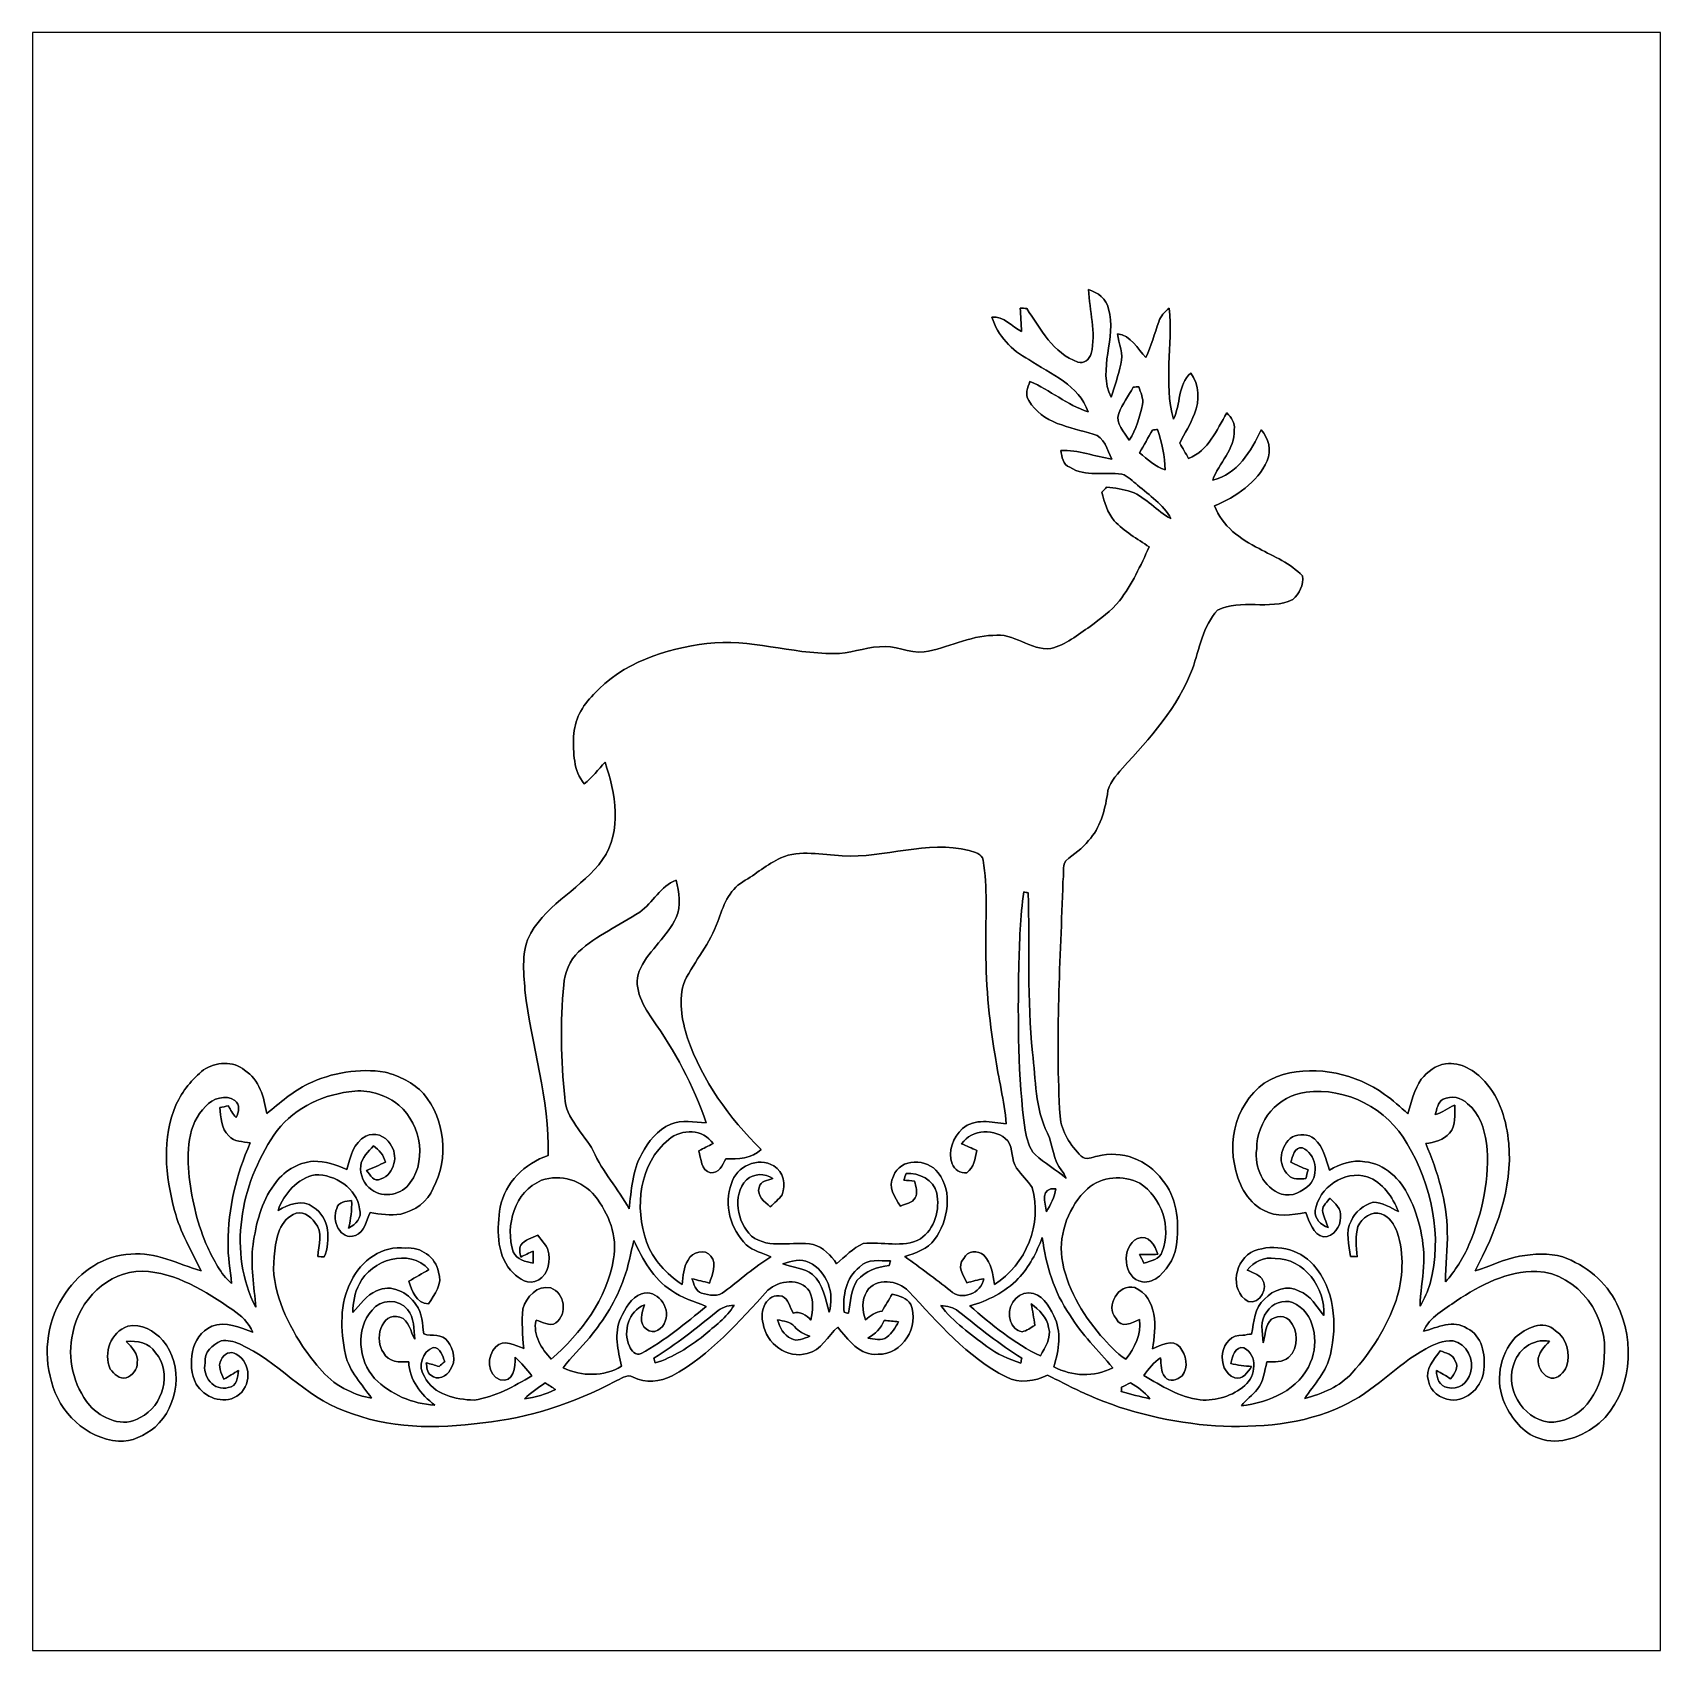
# Model space of a CAD drawing. Header units: centimetres. Extents: x -16.8 to 16.8, y -16.7 to 16.7.
import ezdxf

# ---------------------------------------------------------------- set-up
doc = ezdxf.new("R2010")
doc.units = ezdxf.units.CM
doc.header["$MEASUREMENT"] = 0
doc.layers.add('Layer 1', color=7, linetype='Continuous')

msp = doc.modelspace()

# ---------------------------------------------------------------- linework, layer by layer
at = {"layer": 'Layer 1', "color": 7}
for points, knots in [([(-16.77458, 16.66875), (-16.77458, 16.66875), (16.77458, 16.66875), (16.77458, 16.66875), (16.77458, 16.66875), (16.77458, 16.66875), (16.77458, -16.66875), (16.77458, -16.66875), (16.77458, -16.66875), (16.77458, -16.66875), (-16.77458, -16.66875), (-16.77458, -16.66875), (-16.77458, -16.66875), (-16.77458, -16.66875), (-16.77458, 16.66875), (-16.77458, 16.66875), (-16.77458, 16.66875), (-16.77458, 16.66875), (-16.77458, 16.66875), (-16.77458, 16.66875)], [0, 0, 0, 0, 0.16666667, 0.16666667, 0.16666667, 0.16666667, 0.33333333, 0.33333333, 0.33333333, 0.33333333, 0.5, 0.5, 0.5, 0.5, 0.66666667, 0.66666667, 0.66666667, 0.66666667, 1, 1, 1, 1]), ([(4.98863, 11.37673), (5.00345, 10.93646), (5.15161, 10.49126), (5.0419, 10.05381), (5.0419, 10.05381), (5.0105, 9.94022), (4.89126, 9.82698), (4.76744, 9.87884), (4.76744, 9.87884), (4.26085, 10.05664), (3.99662, 10.56428), (3.71334, 10.98197), (3.71334, 10.98197), (3.66818, 10.98515), (3.62338, 10.98832), (3.57893, 10.9915), (3.57893, 10.9915), (3.58846, 10.82957), (3.60151, 10.668), (3.60927, 10.50572), (3.60927, 10.50572), (3.40924, 10.61508), (3.24379, 10.82075), (2.99649, 10.80664), (2.99649, 10.80664), (3.11221, 10.42247), (3.40536, 10.1152), (3.75814, 9.93246), (3.75814, 9.93246), (4.20229, 9.63224), (4.80342, 9.40647), (4.97769, 8.85225), (4.97769, 8.85225), (4.5466, 8.99477), (4.19523, 9.30275), (3.78037, 9.48196), (3.78037, 9.48196), (3.73768, 9.35637), (3.66854, 9.20856), (3.75603, 9.08438), (3.75603, 9.08438), (4.03225, 8.61519), (4.60622, 8.53546), (5.08423, 8.39646), (5.08423, 8.39646), (5.31671, 8.34319), (5.37633, 8.06662), (5.46876, 7.87753), (5.46876, 7.87753), (5.11669, 7.93538), (4.77661, 8.07191), (4.41537, 8.05744), (4.41537, 8.05744), (4.44112, 7.92727), (4.45629, 7.76534), (4.60516, 7.71137), (4.60516, 7.71137), (4.92337, 7.50358), (5.32024, 7.62423), (5.67302, 7.57132), (5.67302, 7.57132), (5.80214, 7.53075), (5.89456, 7.42209), (6.00004, 7.34307), (6.00004, 7.34307), (6.23993, 7.12893), (6.53344, 6.94937), (6.68337, 6.65304), (6.68337, 6.65304), (6.39022, 6.80579), (6.18137, 7.08625), (5.86952, 7.20619), (5.86952, 7.20619), (5.70336, 7.25593), (5.53297, 7.28521), (5.36081, 7.30144), (5.36081, 7.30144), (5.328, 7.26687), (5.29555, 7.2323), (5.26309, 7.19772), (5.26309, 7.19772), (5.31707, 6.99135), (5.37669, 6.7758), (5.51639, 6.60894), (5.51639, 6.60894), (5.72276, 6.38704), (5.99017, 6.23676), (6.23993, 6.06919), (6.23993, 6.06919), (6.05861, 5.68713), (5.88751, 5.29378), (5.62434, 4.959), (5.62434, 4.959), (5.45677, 4.74874), (5.23522, 4.5914), (5.02179, 4.43195), (5.02179, 4.43195), (4.76709, 4.25768), (4.51556, 4.05342), (4.21076, 3.97545), (4.21076, 3.97545), (3.78672, 3.92783), (3.44593, 4.31447), (3.01801, 4.24497), (3.01801, 4.24497), (2.52271, 4.24251), (2.0828, 3.97404), (1.59985, 3.90843), (1.59985, 3.90843), (1.28341, 3.87244), (0.99201, 4.05271), (0.67733, 4.01426), (0.67733, 4.01426), (0.35948, 3.99133), (0.05609, 3.86644), (-0.26458, 3.87174), (-0.26458, 3.87174), (-1.14088, 3.86927), (-1.99531, 4.1843), (-2.87549, 4.07987), (-2.87549, 4.07987), (-3.73309, 3.97616), (-4.61751, 3.68265), (-5.21441, 3.02683), (-5.21441, 3.02683), (-5.44865, 2.80035), (-5.61023, 2.49449), (-5.62293, 2.16535), (-5.62293, 2.16535), (-5.63457, 1.83127), (-5.62857, 1.45697), (-5.40385, 1.18604), (-5.40385, 1.18604), (-5.23734, 1.31163), (-5.11704, 1.48414), (-4.97523, 1.63477), (-4.97523, 1.63477), (-4.7625, 0.99977), (-4.61963, 0.21696), (-5.02567, -0.37148), (-5.02567, -0.37148), (-5.44019, -0.95285), (-6.14715, -1.25977), (-6.50487, -1.88983), (-6.50487, -1.88983), (-6.71442, -2.24367), (-6.64986, -2.6737), (-6.62623, -3.06317), (-6.62623, -3.06317), (-6.49464, -4.20229), (-6.11329, -5.31001), (-6.15174, -6.46818), (-6.15174, -6.46818), (-6.62905, -6.63575), (-7.03792, -7.02874), (-7.1374, -7.53604), (-7.1374, -7.53604), (-7.20055, -7.96749), (-7.22454, -8.47443), (-6.92609, -8.83073), (-6.92609, -8.83073), (-6.79697, -8.96549), (-6.63399, -9.12742), (-6.42514, -9.06427), (-6.42514, -9.06427), (-6.19125, -9.00254), (-6.09529, -8.71784), (-6.13622, -8.49912), (-6.13622, -8.49912), (-6.14856, -8.34249), (-6.27909, -8.23454), (-6.3627, -8.11424), (-6.3627, -8.11424), (-6.48123, -8.16963), (-6.63187, -8.20349), (-6.71089, -8.31956), (-6.71089, -8.31956), (-6.75499, -8.39435), (-6.72465, -8.48325), (-6.71407, -8.56333), (-6.71407, -8.56333), (-6.62869, -8.52205), (-6.54368, -8.47972), (-6.45795, -8.43915), (-6.45795, -8.43915), (-6.45583, -8.52241), (-6.45654, -8.60601), (-6.45795, -8.68962), (-6.45795, -8.68962), (-6.61282, -8.65964), (-6.79768, -8.61695), (-6.86858, -8.45679), (-6.86858, -8.45679), (-7.0425, -7.92021), (-6.84071, -7.21007), (-6.28438, -6.98182), (-6.28438, -6.98182), (-5.89633, -6.84318), (-5.44054, -6.98535), (-5.18513, -7.30285), (-5.18513, -7.30285), (-4.89903, -7.66551), (-4.71523, -8.13541), (-4.79919, -8.60284), (-4.79919, -8.60284), (-4.93642, -9.42834), (-5.46911, -10.12966), (-6.08612, -10.66871), (-6.08612, -10.66871), (-6.28156, -10.44646), (-6.46959, -10.1787), (-6.39798, -9.86437), (-6.39798, -9.86437), (-6.2671, -9.89401), (-6.12105, -10.00301), (-5.98946, -9.92152), (-5.98946, -9.92152), (-5.74781, -9.73455), (-5.80284, -9.30522), (-6.096, -9.19974), (-6.096, -9.19974), (-6.37399, -9.13236), (-6.60047, -9.38354), (-6.66785, -9.62801), (-6.66785, -9.62801), (-6.69819, -9.8993), (-6.67456, -10.17305), (-6.65198, -10.44469), (-6.65198, -10.44469), (-6.82872, -10.38825), (-7.07461, -10.23796), (-7.22595, -10.41329), (-7.22595, -10.41329), (-7.41786, -10.59251), (-7.41292, -10.99749), (-7.13952, -11.09098), (-7.13952, -11.09098), (-6.85518, -11.17388), (-6.82272, -10.81229), (-6.82625, -10.62884), (-6.82625, -10.62884), (-6.70243, -10.74561), (-6.5913, -10.87473), (-6.48511, -11.00772), (-6.48511, -11.00772), (-6.85447, -11.22927), (-7.23971, -11.44799), (-7.67327, -11.50937), (-7.67327, -11.50937), (-8.05533, -11.50161), (-8.51288, -11.40001), (-8.6995, -11.02713), (-8.6995, -11.02713), (-8.8392, -10.83239), (-8.75065, -10.49972), (-8.51641, -10.42741), (-8.51641, -10.42741), (-8.36542, -10.41647), (-8.32626, -10.6172), (-8.2804, -10.71774), (-8.2804, -10.71774), (-8.3185, -10.7509), (-8.3566, -10.78406), (-8.39435, -10.81758), (-8.39435, -10.81758), (-8.48325, -10.79324), (-8.57109, -10.76607), (-8.65928, -10.74067), (-8.65928, -10.74067), (-8.64729, -10.83098), (-8.64905, -10.9407), (-8.5658, -10.99961), (-8.5658, -10.99961), (-8.43739, -11.11356), (-8.23278, -11.02466), (-8.16645, -10.88355), (-8.16645, -10.88355), (-8.03381, -10.7061), (-8.09484, -10.4648), (-8.21796, -10.30076), (-8.21796, -10.30076), (-8.32097, -10.13742), (-8.55557, -10.19916), (-8.71255, -10.14801), (-8.71255, -10.14801), (-8.74148, -9.94092), (-8.73725, -9.71656), (-8.87236, -9.54334), (-8.87236, -9.54334), (-9.03781, -9.29146), (-9.39412, -9.10625), (-9.6834, -9.26077), (-9.6834, -9.26077), (-9.89753, -9.34649), (-10.01818, -9.54934), (-10.17623, -9.70492), (-10.17623, -9.70492), (-10.16529, -9.50242), (-10.14236, -9.29605), (-10.03864, -9.11719), (-10.03864, -9.11719), (-9.80017, -8.62083), (-9.00218, -8.36507), (-8.60813, -8.82156), (-8.60813, -8.82156), (-8.74395, -8.90199), (-8.88118, -8.97925), (-9.017, -9.06039), (-9.017, -9.06039), (-8.95809, -9.26959), (-8.86883, -9.50454), (-8.61413, -9.52994), (-8.61413, -9.52994), (-8.49806, -9.33521), (-8.3058, -9.11225), (-8.41093, -8.8713), (-8.41093, -8.8713), (-8.46208, -8.56333), (-8.77993, -8.34849), (-9.08403, -8.37671), (-9.08403, -8.37671), (-9.55922, -8.31744), (-10.01042, -8.636), (-10.2048, -9.05616), (-10.2048, -9.05616), (-10.45386, -9.519), (-10.42811, -10.07075), (-10.32686, -10.57028), (-10.32686, -10.57028), (-10.24678, -10.92165), (-9.98573, -11.18376), (-9.78747, -11.47233), (-9.78747, -11.47233), (-9.95962, -11.44023), (-10.12719, -11.38449), (-10.28383, -11.30688), (-10.28383, -11.30688), (-10.69093, -11.12767), (-10.95657, -10.74667), (-11.21163, -10.40059), (-11.21163, -10.40059), (-11.55524, -9.85202), (-11.86991, -9.22373), (-11.79548, -8.55557), (-11.79548, -8.55557), (-11.7729, -8.23877), (-11.71434, -7.8486), (-11.40107, -7.6835), (-11.40107, -7.6835), (-11.23738, -7.59354), (-11.04724, -7.71313), (-10.95622, -7.85178), (-10.95622, -7.85178), (-10.77877, -8.05004), (-10.88284, -8.31568), (-10.89484, -8.55027), (-10.89484, -8.55027), (-10.86168, -8.55274), (-10.795, -8.55733), (-10.76184, -8.5598), (-10.76184, -8.5598), (-10.63025, -8.21655), (-10.6486, -7.74841), (-10.99009, -7.53322), (-10.99009, -7.53322), (-11.21657, -7.35471), (-11.49703, -7.48489), (-11.71575, -7.6013), (-11.71575, -7.6013), (-11.59263, -7.2584), (-11.31817, -6.93949), (-10.94846, -6.86788), (-10.94846, -6.86788), (-10.54418, -6.85624), (-10.09227, -7.14798), (-10.03371, -7.56673), (-10.03371, -7.56673), (-9.97903, -7.75652), (-10.11414, -7.89164), (-10.26301, -7.96572), (-10.26301, -7.96572), (-10.21327, -7.78122), (-10.1914, -7.59143), (-10.19881, -7.40022), (-10.19881, -7.40022), (-10.31346, -7.41151), (-10.47256, -7.42244), (-10.50537, -7.56038), (-10.50537, -7.56038), (-10.61332, -7.80662), (-10.44152, -8.22713), (-10.12084, -8.11989), (-10.12084, -8.11989), (-9.9254, -8.05074), (-9.90141, -7.80838), (-9.81851, -7.64399), (-9.81851, -7.64399), (-9.61073, -7.68244), (-9.39694, -7.70643), (-9.18633, -7.67715), (-9.18633, -7.67715), (-8.89811, -7.61577), (-8.63283, -7.41998), (-8.51782, -7.14481), (-8.51782, -7.14481), (-8.18797, -6.53097), (-8.26911, -5.72452), (-8.72031, -5.19289), (-8.72031, -5.19289), (-8.92916, -4.96782), (-9.21667, -4.83059), (-9.50948, -4.75262), (-9.50948, -4.75262), (-10.04535, -4.66584), (-10.6045, -4.76109), (-11.09274, -4.99428), (-11.09274, -4.99428), (-11.41377, -5.14385), (-11.67377, -5.38868), (-11.94858, -5.60634), (-11.94858, -5.60634), (-12.00503, -5.27897), (-12.09746, -4.90044), (-12.40367, -4.71487), (-12.40367, -4.71487), (-12.63932, -4.50921), (-13.00021, -4.5406), (-13.24892, -4.70606), (-13.24892, -4.70606), (-13.48669, -4.8955), (-13.6846, -5.13856), (-13.81231, -5.41549), (-13.81231, -5.41549), (-14.11993, -6.10517), (-14.03773, -6.89575), (-13.84723, -7.60518), (-13.84723, -7.60518), (-13.73258, -8.04792), (-13.49516, -8.43986), (-13.30078, -8.84943), (-13.30078, -8.84943), (-13.77633, -8.70867), (-14.23458, -8.44832), (-14.74788, -8.50406), (-14.74788, -8.50406), (-15.29503, -8.52311), (-15.79704, -8.85296), (-16.09266, -9.30381), (-16.09266, -9.30381), (-16.47296, -9.82204), (-16.56398, -10.51842), (-16.38441, -11.12979), (-16.38441, -11.12979), (-16.23095, -11.76338), (-15.66827, -12.30312), (-15.00646, -12.35604), (-15.00646, -12.35604), (-14.72459, -12.37686), (-14.46354, -12.23927), (-14.25046, -12.06818), (-14.25046, -12.06818), (-13.75728, -11.62614), (-13.66026, -10.79676), (-14.08959, -10.27889), (-14.08959, -10.27889), (-14.26528, -10.08204), (-14.53868, -9.92964), (-14.81032, -9.98926), (-14.81032, -9.98926), (-15.1638, -10.10532), (-15.31938, -10.54065), (-15.17368, -10.87085), (-15.17368, -10.87085), (-15.09818, -10.96716), (-14.98247, -11.09451), (-14.84524, -11.05006), (-14.84524, -11.05006), (-14.72424, -10.99926), (-14.60218, -10.88566), (-14.61911, -10.7442), (-14.61911, -10.7442), (-14.58595, -10.55123), (-14.73376, -10.42458), (-14.84665, -10.2997), (-14.84665, -10.2997), (-14.62264, -10.28347), (-14.36511, -10.32298), (-14.23952, -10.53465), (-14.23952, -10.53465), (-13.88322, -10.94422), (-14.08748, -11.63602), (-14.55349, -11.86815), (-14.55349, -11.86815), (-14.90028, -12.09463), (-15.35077, -11.89284), (-15.6016, -11.61521), (-15.6016, -11.61521), (-15.92968, -11.20634), (-16.07432, -10.64154), (-15.94273, -10.12825), (-15.94273, -10.12825), (-15.8242, -9.45409), (-15.21989, -8.8519), (-14.51681, -8.85296), (-14.51681, -8.85296), (-13.81337, -8.87483), (-13.21188, -9.27135), (-12.64955, -9.65165), (-12.64955, -9.65165), (-12.47316, -9.76559), (-12.31829, -9.91764), (-12.23151, -10.11132), (-12.23151, -10.11132), (-12.50103, -10.02206), (-12.79878, -9.86861), (-13.08206, -9.98996), (-13.08206, -9.98996), (-13.52621, -10.18999), (-13.59323, -10.78195), (-13.40309, -11.17953), (-13.40309, -11.17953), (-13.23411, -11.45258), (-12.85346, -11.60956), (-12.56136, -11.42894), (-12.56136, -11.42894), (-12.26114, -11.24303), (-12.25726, -10.73503), (-12.57618, -10.56464), (-12.57618, -10.56464), (-12.6873, -10.48032), (-12.84182, -10.56217), (-12.88838, -10.67964), (-12.88838, -10.67964), (-12.96776, -10.81123), (-12.88027, -10.95693), (-12.82982, -11.08181), (-12.82982, -11.08181), (-12.72963, -11.02148), (-12.63262, -10.95622), (-12.52926, -10.90154), (-12.52926, -10.90154), (-12.54054, -11.03524), (-12.56912, -11.23738), (-12.74022, -11.25114), (-12.74022, -11.25114), (-13.03091, -11.33863), (-13.2909, -11.01619), (-13.21435, -10.74279), (-13.21435, -10.74279), (-13.25316, -10.51983), (-13.06124, -10.37167), (-12.88838, -10.28665), (-12.88838, -10.28665), (-12.75891, -10.27007), (-12.62415, -10.30005), (-12.50668, -10.35438), (-12.50668, -10.35438), (-11.72104, -10.70363), (-11.17, -11.43706), (-10.35332, -11.72916), (-10.35332, -11.72916), (-9.45198, -12.09887), (-8.45009, -12.11157), (-7.49759, -11.97857), (-7.49759, -11.97857), (-6.54579, -11.8812), (-5.62081, -11.57534), (-4.77626, -11.13014), (-4.77626, -11.13014), (-4.65737, -11.08428), (-4.53108, -10.96151), (-4.39843, -11.03595), (-4.39843, -11.03595), (-4.14584, -11.16048), (-3.83963, -11.14425), (-3.59445, -11.00914), (-3.59445, -11.00914), (-2.80423, -10.58827), (-2.21897, -9.89189), (-1.6189, -9.24631), (-1.6189, -9.24631), (-1.39065, -9.03852), (-0.95709, -8.98737), (-0.76447, -9.26818), (-0.76447, -9.26818), (-0.67063, -9.45656), (-0.69215, -9.66435), (-0.73378, -9.86226), (-0.73378, -9.86226), (-0.83079, -9.75995), (-0.95109, -9.67352), (-1.0982, -9.71903), (-1.0982, -9.71903), (-1.16981, -9.60085), (-1.18816, -9.42375), (-1.32891, -9.36872), (-1.32891, -9.36872), (-1.64818, -9.28864), (-1.80093, -9.68904), (-1.71803, -9.93387), (-1.71803, -9.93387), (-1.65841, -10.34309), (-1.21991, -10.67223), (-0.80857, -10.54947), (-0.80857, -10.54947), (-0.52176, -10.48914), (-0.38629, -10.18752), (-0.18168, -10.00654), (-0.18168, -10.00654), (0.0314, -10.25842), (0.27552, -10.61014), (0.65158, -10.5664), (0.65158, -10.5664), (1.15217, -10.57663), (1.51059, -9.99243), (1.32574, -9.53946), (1.32574, -9.53946), (1.24989, -9.39976), (1.08162, -9.3659), (0.94368, -9.32427), (0.94368, -9.32427), (0.87207, -9.44104), (0.79939, -9.55781), (0.73378, -9.67846), (0.73378, -9.67846), (0.60149, -9.69504), (0.49036, -9.76806), (0.39476, -9.85661), (0.39476, -9.85661), (0.32244, -9.67211), (0.30656, -9.44351), (0.41945, -9.27276), (0.41945, -9.27276), (0.60078, -8.96937), (1.06398, -9.04134), (1.27917, -9.26818), (1.27917, -9.26818), (1.89477, -9.91164), (2.47967, -10.62708), (3.29036, -11.03348), (3.29036, -11.03348), (3.56023, -11.17283), (3.88161, -11.12908), (4.14584, -10.99397), (4.14584, -10.99397), (4.42454, -11.14002), (4.70429, -11.28466), (4.99357, -11.40919), (4.99357, -11.40919), (5.81589, -11.77572), (6.70736, -11.96975), (7.60201, -12.04313), (7.60201, -12.04313), (8.48607, -12.08334), (9.40682, -12.01914), (10.21715, -11.63249), (10.21715, -11.63249), (10.86309, -11.35274), (11.32346, -10.78618), (11.93765, -10.45457), (11.93765, -10.45457), (12.10804, -10.35579), (12.29713, -10.27289), (12.49962, -10.28806), (12.49962, -10.28806), (12.78396, -10.34521), (12.95012, -10.68211), (12.85699, -10.94952), (12.85699, -10.94952), (12.80795, -11.15554), (12.6044, -11.31535), (12.38744, -11.25044), (12.38744, -11.25044), (12.21952, -11.22927), (12.15849, -11.04971), (12.15919, -10.90295), (12.15919, -10.90295), (12.25867, -10.9541), (12.35463, -11.01231), (12.45059, -11.07052), (12.45059, -11.07052), (12.52608, -10.96821), (12.63368, -10.83486), (12.54301, -10.70539), (12.54301, -10.70539), (12.50315, -10.56816), (12.35075, -10.53465), (12.23469, -10.49831), (12.23469, -10.49831), (12.10698, -10.67788), (11.91225, -10.86944), (11.99303, -11.11497), (11.99303, -11.11497), (12.02796, -11.33334), (12.23998, -11.47798), (12.44776, -11.50585), (12.44776, -11.50585), (12.79878, -11.54112), (13.1131, -11.22327), (13.13568, -10.88178), (13.13568, -10.88178), (13.16743, -10.57839), (13.1004, -10.17588), (12.79031, -10.03406), (12.79031, -10.03406), (12.51303, -9.83862), (12.17965, -10.02065), (11.89002, -10.08909), (11.89002, -10.08909), (12.02161, -9.79734), (12.32253, -9.64353), (12.56982, -9.46573), (12.56982, -9.46573), (13.0623, -9.13906), (13.61899, -8.8459), (14.22717, -8.8579), (14.22717, -8.8579), (15.08619, -8.89635), (15.72119, -9.81498), (15.61289, -10.63731), (15.61289, -10.63731), (15.61006, -11.23562), (15.21919, -11.8999), (14.57642, -11.96658), (14.57642, -11.96658), (14.01692, -11.98033), (13.56395, -11.34075), (13.74069, -10.81193), (13.74069, -10.81193), (13.81513, -10.48032), (14.14357, -10.23161), (14.48788, -10.29582), (14.48788, -10.29582), (14.38734, -10.42141), (14.24517, -10.53253), (14.25222, -10.71351), (14.25222, -10.71351), (14.25892, -10.86661), (14.36899, -11.01901), (14.52139, -11.05606), (14.52139, -11.05606), (14.66744, -11.07546), (14.78739, -10.93823), (14.84066, -10.81758), (14.84066, -10.81758), (14.91932, -10.55335), (14.85582, -10.23796), (14.61452, -10.08027), (14.61452, -10.08027), (14.36476, -9.84109), (13.99681, -10.02841), (13.78197, -10.21891), (13.78197, -10.21891), (13.45212, -10.58228), (13.36216, -11.14143), (13.56572, -11.5884), (13.56572, -11.5884), (13.71388, -11.88896), (13.93613, -12.1853), (14.26669, -12.29783), (14.26669, -12.29783), (14.70413, -12.45482), (15.17297, -12.26291), (15.51376, -11.98562), (15.51376, -11.98562), (16.18791, -11.37673), (16.2687, -10.31205), (15.87571, -9.52782), (15.87571, -9.52782), (15.65416, -9.06992), (15.234, -8.72878), (14.76022, -8.55804), (14.76022, -8.55804), (14.472, -8.47408), (14.16262, -8.49842), (13.86981, -8.54428), (13.86981, -8.54428), (13.55196, -8.6039), (13.26197, -8.75594), (12.95435, -8.84943), (12.95435, -8.84943), (13.38157, -8.04474), (13.7354, -7.14728), (13.64756, -6.22088), (13.64756, -6.22088), (13.60346, -5.76298), (13.47435, -5.2892), (13.15297, -4.94489), (13.15297, -4.94489), (12.95118, -4.72334), (12.65908, -4.52826), (12.34511, -4.5847), (12.34511, -4.5847), (12.14191, -4.60163), (11.97398, -4.74733), (11.84663, -4.89514), (11.84663, -4.89514), (11.69882, -5.10822), (11.64272, -5.36469), (11.56935, -5.60881), (11.56935, -5.60881), (11.41307, -5.47158), (11.26172, -5.32765), (11.08886, -5.21159), (11.08886, -5.21159), (10.49867, -4.78014), (9.7095, -4.61398), (9.00077, -4.79884), (9.00077, -4.79884), (8.23277, -5.00733), (7.83061, -5.90409), (7.99571, -6.64563), (7.99571, -6.64563), (8.05639, -7.02486), (8.23912, -7.4101), (8.59261, -7.59848), (8.59261, -7.59848), (8.85649, -7.75264), (9.1761, -7.69232), (9.46326, -7.64505), (9.46326, -7.64505), (9.54617, -7.83026), (9.6079, -8.09766), (9.83227, -8.14776), (9.83227, -8.14776), (10.03159, -8.14352), (10.19316, -7.93891), (10.17905, -7.74524), (10.17905, -7.74524), (10.20868, -7.56955), (10.07004, -7.45702), (9.96139, -7.35154), (9.96139, -7.35154), (9.90318, -7.42844), (9.8171, -7.50111), (9.80652, -7.60236), (9.80652, -7.60236), (9.83509, -7.72125), (9.88483, -7.83484), (9.92399, -7.95126), (9.92399, -7.95126), (9.773, -7.9054), (9.64459, -7.77346), (9.66117, -7.60659), (9.66117, -7.60659), (9.72926, -7.13246), (10.26266, -6.76346), (10.72938, -6.91021), (10.72938, -6.91021), (11.05394, -7.02098), (11.25044, -7.32367), (11.37638, -7.62529), (11.37638, -7.62529), (11.20634, -7.5498), (11.04829, -7.42879), (10.85427, -7.43056), (10.85427, -7.43056), (10.65565, -7.493), (10.48173, -7.626), (10.39777, -7.82108), (10.39777, -7.82108), (10.27677, -8.04792), (10.3632, -8.31321), (10.38684, -8.5531), (10.38684, -8.5531), (10.43164, -8.55345), (10.47644, -8.55416), (10.5216, -8.55521), (10.5216, -8.55521), (10.50713, -8.34954), (10.47538, -8.13082), (10.54135, -7.93044), (10.54135, -7.93044), (10.61896, -7.75582), (10.82569, -7.60836), (11.02078, -7.67397), (11.02078, -7.67397), (11.19258, -7.72513), (11.28677, -7.89552), (11.35062, -8.05074), (11.35062, -8.05074), (11.4995, -8.50547), (11.46916, -9.00606), (11.32664, -9.45903), (11.32664, -9.45903), (11.13049, -10.00936), (10.81405, -10.51877), (10.41823, -10.94775), (10.41823, -10.94775), (10.1667, -11.23738), (9.80546, -11.37885), (9.44527, -11.47586), (9.44527, -11.47586), (9.63824, -11.18553), (9.89577, -10.92271), (9.97338, -10.57134), (9.97338, -10.57134), (10.11449, -9.94939), (10.06299, -9.21808), (9.62448, -8.71996), (9.62448, -8.71996), (9.32004, -8.38482), (8.82156, -8.28216), (8.4014, -8.43562), (8.4014, -8.43562), (8.00594, -8.60002), (7.87471, -9.24348), (8.27476, -9.4802), (8.27476, -9.4802), (8.5277, -9.53629), (8.71255, -9.19586), (8.56121, -9.00677), (8.56121, -9.00677), (8.48219, -8.91611), (8.36119, -8.88224), (8.25676, -8.83179), (8.25676, -8.83179), (8.39576, -8.66316), (8.60989, -8.54569), (8.83567, -8.59543), (8.83567, -8.59543), (9.43398, -8.58273), (9.8746, -9.20609), (9.83686, -9.76842), (9.83686, -9.76842), (9.67987, -9.58779), (9.57051, -9.34649), (9.33027, -9.26289), (9.33027, -9.26289), (9.09108, -9.12354), (8.79052, -9.23854), (8.6166, -9.42834), (8.6166, -9.42834), (8.40811, -9.60579), (8.39646, -9.89859), (8.34707, -10.14836), (8.34707, -10.14836), (8.30192, -10.15506), (8.21126, -10.16847), (8.1661, -10.17517), (8.1661, -10.17517), (7.69867, -10.13319), (7.58472, -10.89907), (8.00171, -11.04935), (8.00171, -11.04935), (8.16292, -11.0998), (8.26982, -10.93082), (8.3499, -10.81934), (8.3499, -10.81934), (8.2042, -10.80594), (8.05991, -10.79253), (7.91916, -10.75443), (7.91916, -10.75443), (7.94597, -10.63484), (8.01123, -10.38084), (8.19044, -10.43517), (8.19044, -10.43517), (8.48642, -10.58333), (8.43421, -11.01831), (8.21126, -11.20987), (8.21126, -11.20987), (7.96078, -11.424), (7.61824, -11.52878), (7.29015, -11.50585), (7.29015, -11.50585), (6.86082, -11.45364), (6.49041, -11.21622), (6.12599, -11.00243), (6.12599, -11.00243), (6.22723, -10.86838), (6.33166, -10.73185), (6.47347, -10.63837), (6.47347, -10.63837), (6.48652, -10.77242), (6.47382, -10.92623), (6.56661, -11.03595), (6.56661, -11.03595), (6.64845, -11.14637), (6.83295, -11.10192), (6.91515, -11.00772), (6.91515, -11.00772), (7.06155, -10.84262), (6.99241, -10.57416), (6.87176, -10.414), (6.87176, -10.414), (6.72147, -10.2362), (6.47629, -10.38895), (6.30343, -10.45316), (6.30343, -10.45316), (6.38669, -10.01959), (6.4202, -9.40752), (5.93972, -9.18986), (5.93972, -9.18986), (5.60317, -9.10766), (5.32271, -9.5691), (5.55625, -9.82627), (5.55625, -9.82627), (5.65221, -10.05452), (5.88539, -9.90988), (6.03779, -9.85061), (6.03779, -9.85061), (6.08401, -10.15753), (5.94148, -10.43058), (5.75557, -10.66588), (5.75557, -10.66588), (5.55307, -10.53888), (5.39609, -10.35367), (5.23804, -10.17764), (5.23804, -10.17764), (4.85105, -9.71938), (4.52755, -9.18104), (4.43618, -8.57956), (4.43618, -8.57956), (4.37974, -8.05533), (4.58223, -7.51487), (4.96676, -7.15469), (4.96676, -7.15469), (5.25674, -6.89716), (5.7083, -6.86153), (6.04591, -7.04321), (6.04591, -7.04321), (6.49605, -7.32825), (6.6989, -7.95338), (6.50734, -8.44903), (6.50734, -8.44903), (6.4583, -8.61589), (6.26816, -8.64235), (6.13057, -8.68892), (6.13057, -8.68892), (6.09882, -8.62859), (6.06742, -8.56827), (6.03744, -8.50794), (6.03744, -8.50794), (6.16444, -8.50759), (6.29214, -8.51394), (6.41914, -8.50406), (6.41914, -8.50406), (6.35388, -8.32908), (6.23499, -8.0832), (5.99546, -8.18056), (5.99546, -8.18056), (5.65291, -8.34954), (5.69666, -9.00889), (6.09741, -9.07274), (6.09741, -9.07274), (6.22476, -9.09461), (6.35317, -9.03499), (6.44948, -8.95491), (6.44948, -8.95491), (6.6488, -8.77535), (6.79203, -8.52382), (6.81002, -8.25288), (6.81002, -8.25288), (6.85482, -7.81191), (6.80297, -7.32049), (6.50522, -6.96983), (6.50522, -6.96983), (6.21242, -6.55814), (5.66385, -6.35176), (5.17384, -6.48547), (5.17384, -6.48547), (5.06554, -6.49746), (4.93042, -6.57825), (4.83905, -6.48617), (4.83905, -6.48617), (4.6168, -6.26322), (4.42736, -5.98487), (4.40161, -5.66208), (4.40161, -5.66208), (4.2993, -4.05201), (4.40902, -2.4384), (4.46123, -0.82832), (4.46123, -0.82832), (4.49016, -0.68968), (4.43477, -0.51823), (4.52155, -0.39582), (4.52155, -0.39582), (4.67995, -0.26106), (4.8641, -0.15134), (4.99004, 0.01905), (4.99004, 0.01905), (5.22958, 0.27764), (5.32024, 0.63218), (5.37845, 0.96979), (5.37845, 0.96979), (5.38833, 1.19168), (5.55237, 1.35114), (5.68854, 1.50813), (5.68854, 1.50813), (6.24664, 2.12972), (6.83719, 2.75943), (7.12787, 3.55882), (7.12787, 3.55882), (7.27992, 3.96981), (7.33742, 4.439), (7.64928, 4.76673), (7.64928, 4.76673), (8.12588, 5.01297), (8.71608, 4.75298), (9.19515, 4.98616), (9.19515, 4.98616), (9.32709, 5.10469), (9.43469, 5.28567), (9.39482, 5.47264), (9.39482, 5.47264), (9.15247, 5.73652), (8.80957, 5.8674), (8.50124, 6.03567), (8.50124, 6.03567), (8.11953, 6.22794), (7.73818, 6.49852), (7.58437, 6.91444), (7.58437, 6.91444), (8.02534, 7.10812), (8.46208, 7.38928), (8.6681, 7.84366), (8.6681, 7.84366), (8.76335, 8.05568), (8.70021, 8.31074), (8.54922, 8.48078), (8.54922, 8.48078), (8.33014, 8.05145), (8.0585, 7.55968), (7.54733, 7.44502), (7.54733, 7.44502), (7.66727, 7.80415), (8.01264, 8.08179), (7.99042, 8.4836), (7.99042, 8.4836), (8.01864, 8.62753), (7.92656, 8.73548), (7.84013, 8.83109), (7.84013, 8.83109), (7.62459, 8.48219), (7.4616, 8.05603), (7.05132, 7.89129), (7.05132, 7.89129), (6.98853, 7.99782), (6.92785, 8.10331), (6.86682, 8.20984), (6.86682, 8.20984), (6.97442, 8.40705), (7.08589, 8.60319), (7.17162, 8.81133), (7.17162, 8.81133), (7.28204, 9.08367), (7.2704, 9.41141), (7.09436, 9.65306), (7.09436, 9.65306), (6.8259, 9.41282), (6.8894, 9.00606), (6.7377, 8.70267), (6.7377, 8.70267), (6.52992, 9.44739), (6.73065, 10.22914), (6.65092, 10.98868), (6.65092, 10.98868), (6.55955, 10.91389), (6.47171, 10.8271), (6.43537, 10.71139), (6.43537, 10.71139), (6.34859, 10.46409), (6.28121, 10.20974), (6.17008, 9.97162), (6.17008, 9.97162), (5.99299, 10.15224), (5.86281, 10.42811), (5.58588, 10.46339), (5.58588, 10.46339), (5.61199, 10.2556), (5.71182, 10.04711), (5.65467, 9.83686), (5.65467, 9.83686), (5.59788, 9.60684), (5.5312, 9.3793), (5.45183, 9.15599), (5.45183, 9.15599), (5.16608, 9.73561), (5.57424, 10.37378), (5.39856, 10.97456), (5.39856, 10.97456), (5.36504, 11.18129), (5.17349, 11.31147), (4.98863, 11.37673)], [0, 0, 0, 0, 0.003367, 0.003367, 0.003367, 0.003367, 0.00673401, 0.00673401, 0.00673401, 0.00673401, 0.01010101, 0.01010101, 0.01010101, 0.01010101, 0.01346801, 0.01346801, 0.01346801, 0.01346801, 0.01683502, 0.01683502, 0.01683502, 0.01683502, 0.02020202, 0.02020202, 0.02020202, 0.02020202, 0.02356902, 0.02356902, 0.02356902, 0.02356902, 0.02693603, 0.02693603, 0.02693603, 0.02693603, 0.03030303, 0.03030303, 0.03030303, 0.03030303, 0.03367003, 0.03367003, 0.03367003, 0.03367003, 0.03703704, 0.03703704, 0.03703704, 0.03703704, 0.04040404, 0.04040404, 0.04040404, 0.04040404, 0.04377104, 0.04377104, 0.04377104, 0.04377104, 0.04713805, 0.04713805, 0.04713805, 0.04713805, 0.05050505, 0.05050505, 0.05050505, 0.05050505, 0.05387205, 0.05387205, 0.05387205, 0.05387205, 0.05723906, 0.05723906, 0.05723906, 0.05723906, 0.06060606, 0.06060606, 0.06060606, 0.06060606, 0.06397306, 0.06397306, 0.06397306, 0.06397306, 0.06734007, 0.06734007, 0.06734007, 0.06734007, 0.07070707, 0.07070707, 0.07070707, 0.07070707, 0.07407407, 0.07407407, 0.07407407, 0.07407407, 0.07744108, 0.07744108, 0.07744108, 0.07744108, 0.08080808, 0.08080808, 0.08080808, 0.08080808, 0.08417508, 0.08417508, 0.08417508, 0.08417508, 0.08754209, 0.08754209, 0.08754209, 0.08754209, 0.09090909, 0.09090909, 0.09090909, 0.09090909, 0.09427609, 0.09427609, 0.09427609, 0.09427609, 0.0976431, 0.0976431, 0.0976431, 0.0976431, 0.1010101, 0.1010101, 0.1010101, 0.1010101, 0.1043771, 0.1043771, 0.1043771, 0.1043771, 0.10774411, 0.10774411, 0.10774411, 0.10774411, 0.11111111, 0.11111111, 0.11111111, 0.11111111, 0.11447811, 0.11447811, 0.11447811, 0.11447811, 0.11784512, 0.11784512, 0.11784512, 0.11784512, 0.12121212, 0.12121212, 0.12121212, 0.12121212, 0.12457912, 0.12457912, 0.12457912, 0.12457912, 0.12794613, 0.12794613, 0.12794613, 0.12794613, 0.13131313, 0.13131313, 0.13131313, 0.13131313, 0.13468013, 0.13468013, 0.13468013, 0.13468013, 0.13804714, 0.13804714, 0.13804714, 0.13804714, 0.14141414, 0.14141414, 0.14141414, 0.14141414, 0.14478114, 0.14478114, 0.14478114, 0.14478114, 0.14814815, 0.14814815, 0.14814815, 0.14814815, 0.15151515, 0.15151515, 0.15151515, 0.15151515, 0.15488215, 0.15488215, 0.15488215, 0.15488215, 0.15824916, 0.15824916, 0.15824916, 0.15824916, 0.16161616, 0.16161616, 0.16161616, 0.16161616, 0.16498316, 0.16498316, 0.16498316, 0.16498316, 0.16835017, 0.16835017, 0.16835017, 0.16835017, 0.17171717, 0.17171717, 0.17171717, 0.17171717, 0.17508418, 0.17508418, 0.17508418, 0.17508418, 0.17845118, 0.17845118, 0.17845118, 0.17845118, 0.18181818, 0.18181818, 0.18181818, 0.18181818, 0.18518519, 0.18518519, 0.18518519, 0.18518519, 0.18855219, 0.18855219, 0.18855219, 0.18855219, 0.19191919, 0.19191919, 0.19191919, 0.19191919, 0.1952862, 0.1952862, 0.1952862, 0.1952862, 0.1986532, 0.1986532, 0.1986532, 0.1986532, 0.2020202, 0.2020202, 0.2020202, 0.2020202, 0.20538721, 0.20538721, 0.20538721, 0.20538721, 0.20875421, 0.20875421, 0.20875421, 0.20875421, 0.21212121, 0.21212121, 0.21212121, 0.21212121, 0.21548822, 0.21548822, 0.21548822, 0.21548822, 0.21885522, 0.21885522, 0.21885522, 0.21885522, 0.22222222, 0.22222222, 0.22222222, 0.22222222, 0.22558923, 0.22558923, 0.22558923, 0.22558923, 0.22895623, 0.22895623, 0.22895623, 0.22895623, 0.23232323, 0.23232323, 0.23232323, 0.23232323, 0.23569024, 0.23569024, 0.23569024, 0.23569024, 0.23905724, 0.23905724, 0.23905724, 0.23905724, 0.24242424, 0.24242424, 0.24242424, 0.24242424, 0.24579125, 0.24579125, 0.24579125, 0.24579125, 0.24915825, 0.24915825, 0.24915825, 0.24915825, 0.25252525, 0.25252525, 0.25252525, 0.25252525, 0.25589226, 0.25589226, 0.25589226, 0.25589226, 0.25925926, 0.25925926, 0.25925926, 0.25925926, 0.26262626, 0.26262626, 0.26262626, 0.26262626, 0.26599327, 0.26599327, 0.26599327, 0.26599327, 0.26936027, 0.26936027, 0.26936027, 0.26936027, 0.27272727, 0.27272727, 0.27272727, 0.27272727, 0.27609428, 0.27609428, 0.27609428, 0.27609428, 0.27946128, 0.27946128, 0.27946128, 0.27946128, 0.28282828, 0.28282828, 0.28282828, 0.28282828, 0.28619529, 0.28619529, 0.28619529, 0.28619529, 0.28956229, 0.28956229, 0.28956229, 0.28956229, 0.29292929, 0.29292929, 0.29292929, 0.29292929, 0.2962963, 0.2962963, 0.2962963, 0.2962963, 0.2996633, 0.2996633, 0.2996633, 0.2996633, 0.3030303, 0.3030303, 0.3030303, 0.3030303, 0.30639731, 0.30639731, 0.30639731, 0.30639731, 0.30976431, 0.30976431, 0.30976431, 0.30976431, 0.31313131, 0.31313131, 0.31313131, 0.31313131, 0.31649832, 0.31649832, 0.31649832, 0.31649832, 0.31986532, 0.31986532, 0.31986532, 0.31986532, 0.32323232, 0.32323232, 0.32323232, 0.32323232, 0.32659933, 0.32659933, 0.32659933, 0.32659933, 0.32996633, 0.32996633, 0.32996633, 0.32996633, 0.33333333, 0.33333333, 0.33333333, 0.33333333, 0.33670034, 0.33670034, 0.33670034, 0.33670034, 0.34006734, 0.34006734, 0.34006734, 0.34006734, 0.34343434, 0.34343434, 0.34343434, 0.34343434, 0.34680135, 0.34680135, 0.34680135, 0.34680135, 0.35016835, 0.35016835, 0.35016835, 0.35016835, 0.35353535, 0.35353535, 0.35353535, 0.35353535, 0.35690236, 0.35690236, 0.35690236, 0.35690236, 0.36026936, 0.36026936, 0.36026936, 0.36026936, 0.36363636, 0.36363636, 0.36363636, 0.36363636, 0.36700337, 0.36700337, 0.36700337, 0.36700337, 0.37037037, 0.37037037, 0.37037037, 0.37037037, 0.37373737, 0.37373737, 0.37373737, 0.37373737, 0.37710438, 0.37710438, 0.37710438, 0.37710438, 0.38047138, 0.38047138, 0.38047138, 0.38047138, 0.38383838, 0.38383838, 0.38383838, 0.38383838, 0.38720539, 0.38720539, 0.38720539, 0.38720539, 0.39057239, 0.39057239, 0.39057239, 0.39057239, 0.39393939, 0.39393939, 0.39393939, 0.39393939, 0.3973064, 0.3973064, 0.3973064, 0.3973064, 0.4006734, 0.4006734, 0.4006734, 0.4006734, 0.4040404, 0.4040404, 0.4040404, 0.4040404, 0.40740741, 0.40740741, 0.40740741, 0.40740741, 0.41077441, 0.41077441, 0.41077441, 0.41077441, 0.41414141, 0.41414141, 0.41414141, 0.41414141, 0.41750842, 0.41750842, 0.41750842, 0.41750842, 0.42087542, 0.42087542, 0.42087542, 0.42087542, 0.42424242, 0.42424242, 0.42424242, 0.42424242, 0.42760943, 0.42760943, 0.42760943, 0.42760943, 0.43097643, 0.43097643, 0.43097643, 0.43097643, 0.43434343, 0.43434343, 0.43434343, 0.43434343, 0.43771044, 0.43771044, 0.43771044, 0.43771044, 0.44107744, 0.44107744, 0.44107744, 0.44107744, 0.44444444, 0.44444444, 0.44444444, 0.44444444, 0.44781145, 0.44781145, 0.44781145, 0.44781145, 0.45117845, 0.45117845, 0.45117845, 0.45117845, 0.45454545, 0.45454545, 0.45454545, 0.45454545, 0.45791246, 0.45791246, 0.45791246, 0.45791246, 0.46127946, 0.46127946, 0.46127946, 0.46127946, 0.46464646, 0.46464646, 0.46464646, 0.46464646, 0.46801347, 0.46801347, 0.46801347, 0.46801347, 0.47138047, 0.47138047, 0.47138047, 0.47138047, 0.47474747, 0.47474747, 0.47474747, 0.47474747, 0.47811448, 0.47811448, 0.47811448, 0.47811448, 0.48148148, 0.48148148, 0.48148148, 0.48148148, 0.48484848, 0.48484848, 0.48484848, 0.48484848, 0.48821549, 0.48821549, 0.48821549, 0.48821549, 0.49158249, 0.49158249, 0.49158249, 0.49158249, 0.49494949, 0.49494949, 0.49494949, 0.49494949, 0.4983165, 0.4983165, 0.4983165, 0.4983165, 0.5016835, 0.5016835, 0.5016835, 0.5016835, 0.50505051, 0.50505051, 0.50505051, 0.50505051, 0.50841751, 0.50841751, 0.50841751, 0.50841751, 0.51178451, 0.51178451, 0.51178451, 0.51178451, 0.51515152, 0.51515152, 0.51515152, 0.51515152, 0.51851852, 0.51851852, 0.51851852, 0.51851852, 0.52188552, 0.52188552, 0.52188552, 0.52188552, 0.52525253, 0.52525253, 0.52525253, 0.52525253, 0.52861953, 0.52861953, 0.52861953, 0.52861953, 0.53198653, 0.53198653, 0.53198653, 0.53198653, 0.53535354, 0.53535354, 0.53535354, 0.53535354, 0.53872054, 0.53872054, 0.53872054, 0.53872054, 0.54208754, 0.54208754, 0.54208754, 0.54208754, 0.54545455, 0.54545455, 0.54545455, 0.54545455, 0.54882155, 0.54882155, 0.54882155, 0.54882155, 0.55218855, 0.55218855, 0.55218855, 0.55218855, 0.55555556, 0.55555556, 0.55555556, 0.55555556, 0.55892256, 0.55892256, 0.55892256, 0.55892256, 0.56228956, 0.56228956, 0.56228956, 0.56228956, 0.56565657, 0.56565657, 0.56565657, 0.56565657, 0.56902357, 0.56902357, 0.56902357, 0.56902357, 0.57239057, 0.57239057, 0.57239057, 0.57239057, 0.57575758, 0.57575758, 0.57575758, 0.57575758, 0.57912458, 0.57912458, 0.57912458, 0.57912458, 0.58249158, 0.58249158, 0.58249158, 0.58249158, 0.58585859, 0.58585859, 0.58585859, 0.58585859, 0.58922559, 0.58922559, 0.58922559, 0.58922559, 0.59259259, 0.59259259, 0.59259259, 0.59259259, 0.5959596, 0.5959596, 0.5959596, 0.5959596, 0.5993266, 0.5993266, 0.5993266, 0.5993266, 0.6026936, 0.6026936, 0.6026936, 0.6026936, 0.60606061, 0.60606061, 0.60606061, 0.60606061, 0.60942761, 0.60942761, 0.60942761, 0.60942761, 0.61279461, 0.61279461, 0.61279461, 0.61279461, 0.61616162, 0.61616162, 0.61616162, 0.61616162, 0.61952862, 0.61952862, 0.61952862, 0.61952862, 0.62289562, 0.62289562, 0.62289562, 0.62289562, 0.62626263, 0.62626263, 0.62626263, 0.62626263, 0.62962963, 0.62962963, 0.62962963, 0.62962963, 0.63299663, 0.63299663, 0.63299663, 0.63299663, 0.63636364, 0.63636364, 0.63636364, 0.63636364, 0.63973064, 0.63973064, 0.63973064, 0.63973064, 0.64309764, 0.64309764, 0.64309764, 0.64309764, 0.64646465, 0.64646465, 0.64646465, 0.64646465, 0.64983165, 0.64983165, 0.64983165, 0.64983165, 0.65319865, 0.65319865, 0.65319865, 0.65319865, 0.65656566, 0.65656566, 0.65656566, 0.65656566, 0.65993266, 0.65993266, 0.65993266, 0.65993266, 0.66329966, 0.66329966, 0.66329966, 0.66329966, 0.66666667, 0.66666667, 0.66666667, 0.66666667, 0.67003367, 0.67003367, 0.67003367, 0.67003367, 0.67340067, 0.67340067, 0.67340067, 0.67340067, 0.67676768, 0.67676768, 0.67676768, 0.67676768, 0.68013468, 0.68013468, 0.68013468, 0.68013468, 0.68350168, 0.68350168, 0.68350168, 0.68350168, 0.68686869, 0.68686869, 0.68686869, 0.68686869, 0.69023569, 0.69023569, 0.69023569, 0.69023569, 0.69360269, 0.69360269, 0.69360269, 0.69360269, 0.6969697, 0.6969697, 0.6969697, 0.6969697, 0.7003367, 0.7003367, 0.7003367, 0.7003367, 0.7037037, 0.7037037, 0.7037037, 0.7037037, 0.70707071, 0.70707071, 0.70707071, 0.70707071, 0.71043771, 0.71043771, 0.71043771, 0.71043771, 0.71380471, 0.71380471, 0.71380471, 0.71380471, 0.71717172, 0.71717172, 0.71717172, 0.71717172, 0.72053872, 0.72053872, 0.72053872, 0.72053872, 0.72390572, 0.72390572, 0.72390572, 0.72390572, 0.72727273, 0.72727273, 0.72727273, 0.72727273, 0.73063973, 0.73063973, 0.73063973, 0.73063973, 0.73400673, 0.73400673, 0.73400673, 0.73400673, 0.73737374, 0.73737374, 0.73737374, 0.73737374, 0.74074074, 0.74074074, 0.74074074, 0.74074074, 0.74410774, 0.74410774, 0.74410774, 0.74410774, 0.74747475, 0.74747475, 0.74747475, 0.74747475, 0.75084175, 0.75084175, 0.75084175, 0.75084175, 0.75420875, 0.75420875, 0.75420875, 0.75420875, 0.75757576, 0.75757576, 0.75757576, 0.75757576, 0.76094276, 0.76094276, 0.76094276, 0.76094276, 0.76430976, 0.76430976, 0.76430976, 0.76430976, 0.76767677, 0.76767677, 0.76767677, 0.76767677, 0.77104377, 0.77104377, 0.77104377, 0.77104377, 0.77441077, 0.77441077, 0.77441077, 0.77441077, 0.77777778, 0.77777778, 0.77777778, 0.77777778, 0.78114478, 0.78114478, 0.78114478, 0.78114478, 0.78451178, 0.78451178, 0.78451178, 0.78451178, 0.78787879, 0.78787879, 0.78787879, 0.78787879, 0.79124579, 0.79124579, 0.79124579, 0.79124579, 0.79461279, 0.79461279, 0.79461279, 0.79461279, 0.7979798, 0.7979798, 0.7979798, 0.7979798, 0.8013468, 0.8013468, 0.8013468, 0.8013468, 0.8047138, 0.8047138, 0.8047138, 0.8047138, 0.80808081, 0.80808081, 0.80808081, 0.80808081, 0.81144781, 0.81144781, 0.81144781, 0.81144781, 0.81481481, 0.81481481, 0.81481481, 0.81481481, 0.81818182, 0.81818182, 0.81818182, 0.81818182, 0.82154882, 0.82154882, 0.82154882, 0.82154882, 0.82491582, 0.82491582, 0.82491582, 0.82491582, 0.82828283, 0.82828283, 0.82828283, 0.82828283, 0.83164983, 0.83164983, 0.83164983, 0.83164983, 0.83501684, 0.83501684, 0.83501684, 0.83501684, 0.83838384, 0.83838384, 0.83838384, 0.83838384, 0.84175084, 0.84175084, 0.84175084, 0.84175084, 0.84511785, 0.84511785, 0.84511785, 0.84511785, 0.84848485, 0.84848485, 0.84848485, 0.84848485, 0.85185185, 0.85185185, 0.85185185, 0.85185185, 0.85521886, 0.85521886, 0.85521886, 0.85521886, 0.85858586, 0.85858586, 0.85858586, 0.85858586, 0.86195286, 0.86195286, 0.86195286, 0.86195286, 0.86531987, 0.86531987, 0.86531987, 0.86531987, 0.86868687, 0.86868687, 0.86868687, 0.86868687, 0.87205387, 0.87205387, 0.87205387, 0.87205387, 0.87542088, 0.87542088, 0.87542088, 0.87542088, 0.87878788, 0.87878788, 0.87878788, 0.87878788, 0.88215488, 0.88215488, 0.88215488, 0.88215488, 0.88552189, 0.88552189, 0.88552189, 0.88552189, 0.88888889, 0.88888889, 0.88888889, 0.88888889, 0.89225589, 0.89225589, 0.89225589, 0.89225589, 0.8956229, 0.8956229, 0.8956229, 0.8956229, 0.8989899, 0.8989899, 0.8989899, 0.8989899, 0.9023569, 0.9023569, 0.9023569, 0.9023569, 0.90572391, 0.90572391, 0.90572391, 0.90572391, 0.90909091, 0.90909091, 0.90909091, 0.90909091, 0.91245791, 0.91245791, 0.91245791, 0.91245791, 0.91582492, 0.91582492, 0.91582492, 0.91582492, 0.91919192, 0.91919192, 0.91919192, 0.91919192, 0.92255892, 0.92255892, 0.92255892, 0.92255892, 0.92592593, 0.92592593, 0.92592593, 0.92592593, 0.92929293, 0.92929293, 0.92929293, 0.92929293, 0.93265993, 0.93265993, 0.93265993, 0.93265993, 0.93602694, 0.93602694, 0.93602694, 0.93602694, 0.93939394, 0.93939394, 0.93939394, 0.93939394, 0.94276094, 0.94276094, 0.94276094, 0.94276094, 0.94612795, 0.94612795, 0.94612795, 0.94612795, 0.94949495, 0.94949495, 0.94949495, 0.94949495, 0.95286195, 0.95286195, 0.95286195, 0.95286195, 0.95622896, 0.95622896, 0.95622896, 0.95622896, 0.95959596, 0.95959596, 0.95959596, 0.95959596, 0.96296296, 0.96296296, 0.96296296, 0.96296296, 0.96632997, 0.96632997, 0.96632997, 0.96632997, 0.96969697, 0.96969697, 0.96969697, 0.96969697, 0.97306397, 0.97306397, 0.97306397, 0.97306397, 0.97643098, 0.97643098, 0.97643098, 0.97643098, 0.97979798, 0.97979798, 0.97979798, 0.97979798, 0.98316498, 0.98316498, 0.98316498, 0.98316498, 0.98653199, 0.98653199, 0.98653199, 0.98653199, 0.98989899, 0.98989899, 0.98989899, 0.98989899, 0.99326599, 0.99326599, 0.99326599, 0.99326599, 1, 1, 1, 1]), ([(5.91114, 9.36237), (5.93937, 9.36449), (5.99546, 9.36837), (6.02368, 9.37013), (6.02368, 9.37013), (6.06072, 9.2516), (6.12457, 9.13059), (6.10059, 9.00289), (6.10059, 9.00289), (6.04344, 8.74818), (5.96971, 8.49136), (5.82648, 8.27017), (5.82648, 8.27017), (5.73087, 8.43703), (5.54073, 8.60566), (5.60952, 8.82227), (5.60952, 8.82227), (5.68995, 9.01241), (5.81166, 9.18175), (5.91114, 9.36237)], [0, 0, 0, 0, 0.16666667, 0.16666667, 0.16666667, 0.16666667, 0.33333333, 0.33333333, 0.33333333, 0.33333333, 0.5, 0.5, 0.5, 0.5, 0.66666667, 0.66666667, 0.66666667, 0.66666667, 1, 1, 1, 1]), ([(6.30343, 8.47866), (6.3306, 8.48113), (6.38528, 8.48607), (6.41244, 8.48854), (6.41244, 8.48854), (6.50134, 8.21902), (6.5599, 7.93997), (6.56837, 7.65563), (6.56837, 7.65563), (6.36341, 7.72583), (6.19795, 7.87224), (6.03673, 8.01123), (6.03673, 8.01123), (6.1281, 8.16575), (6.21947, 8.31991), (6.30343, 8.47866)], [0, 0, 0, 0, 0.2, 0.2, 0.2, 0.2, 0.4, 0.4, 0.4, 0.4, 0.6, 0.6, 0.6, 0.6, 1, 1, 1, 1]), ([(-0.08855, -0.29316), (0.78634, -0.35489), (1.6577, 0.04092), (2.5273, -0.18521), (2.5273, -0.18521), (2.63454, -0.22401), (2.79682, -0.24941), (2.81693, -0.38523), (2.81693, -0.38523), (2.91289, -0.95074), (2.86314, -1.52823), (2.87408, -2.09903), (2.87408, -2.09903), (2.86103, -2.87267), (2.93017, -3.64596), (3.06352, -4.40761), (3.06352, -4.40761), (3.13161, -4.87821), (3.24944, -5.34106), (3.29353, -5.81519), (3.29353, -5.81519), (2.9905, -5.78591), (2.64019, -5.69348), (2.38866, -5.91679), (2.38866, -5.91679), (2.2031, -6.09459), (2.07645, -6.38598), (2.17911, -6.63928), (2.17911, -6.63928), (2.2225, -6.75993), (2.3495, -6.84601), (2.47932, -6.82554), (2.47932, -6.82554), (2.62749, -6.71724), (2.65712, -6.5345), (2.68323, -6.36623), (2.68323, -6.36623), (2.58127, -6.31684), (2.47756, -6.27133), (2.37243, -6.23006), (2.37243, -6.23006), (2.58586, -5.92561), (3.06952, -5.90162), (3.32352, -6.1662), (3.32352, -6.1662), (3.43711, -6.33166), (3.39443, -6.56167), (3.50132, -6.73135), (3.50132, -6.73135), (3.60574, -6.86823), (3.73133, -6.98994), (3.8294, -7.13281), (3.8294, -7.13281), (4.03895, -7.87612), (3.7017, -8.71996), (3.04906, -9.12918), (3.04906, -9.12918), (3.02331, -8.91716), (2.98662, -8.68998), (2.83351, -8.52734), (2.83351, -8.52734), (2.71321, -8.41516), (2.48708, -8.42574), (2.41547, -8.58943), (2.41547, -8.58943), (2.26766, -8.75136), (2.40947, -8.93586), (2.47791, -9.09426), (2.47791, -9.09426), (2.59468, -9.06392), (2.7111, -9.03182), (2.82963, -9.00818), (2.82963, -9.00818), (2.78377, -9.30663), (2.36044, -9.48055), (2.1396, -9.25442), (2.1396, -9.25442), (1.83056, -9.01665), (1.52224, -8.77852), (1.20333, -8.55416), (1.20333, -8.55416), (1.4224, -8.47408), (1.67499, -8.40423), (1.8161, -8.20103), (1.8161, -8.20103), (2.09656, -7.81403), (2.19604, -7.22348), (1.88912, -6.82449), (1.88912, -6.82449), (1.66793, -6.52745), (1.1049, -6.51334), (0.96767, -6.89434), (0.96767, -6.89434), (0.84737, -7.11623), (0.99589, -7.33249), (1.11196, -7.51134), (1.11196, -7.51134), (1.21109, -7.46443), (1.35431, -7.44961), (1.41781, -7.34377), (1.41781, -7.34377), (1.47461, -7.233), (1.42946, -7.10882), (1.40335, -6.99664), (1.40335, -6.99664), (1.32962, -6.99029), (1.25554, -6.98465), (1.18181, -6.98077), (1.18181, -6.98077), (1.19698, -6.93491), (1.21144, -6.88869), (1.22661, -6.84318), (1.22661, -6.84318), (1.49366, -6.82061), (1.79846, -6.96771), (1.85949, -7.24464), (1.85949, -7.24464), (1.93111, -7.57873), (1.81857, -7.99289), (1.52188, -8.18868), (1.52188, -8.18868), (1.15852, -8.38764), (0.73096, -8.23489), (0.34608, -8.28604), (0.34608, -8.28604), (0.13229, -8.37494), (-0.02752, -8.55416), (-0.2032, -8.69985), (-0.2032, -8.69985), (-0.32173, -8.52664), (-0.47766, -8.36366), (-0.68509, -8.30333), (-0.68509, -8.30333), (-1.09926, -8.22078), (-1.58997, -8.41587), (-1.95651, -8.13082), (-1.95651, -8.13082), (-2.25601, -7.84084), (-2.36608, -7.29827), (-2.06093, -6.97054), (-2.06093, -6.97054), (-1.90818, -6.83683), (-1.68134, -6.83084), (-1.51765, -6.94443), (-1.51765, -6.94443), (-1.62031, -6.98465), (-1.77976, -6.99417), (-1.80058, -7.12929), (-1.80058, -7.12929), (-1.85173, -7.30285), (-1.68734, -7.42985), (-1.57057, -7.52722), (-1.57057, -7.52722), (-1.48731, -7.44714), (-1.39629, -7.3727), (-1.32856, -7.27922), (-1.32856, -7.27922), (-1.24178, -7.07919), (-1.29752, -6.79626), (-1.49931, -6.68584), (-1.49931, -6.68584), (-1.81645, -6.48617), (-2.27612, -6.69607), (-2.37278, -7.04744), (-2.37278, -7.04744), (-2.53824, -7.48065), (-2.38478, -7.98759), (-2.06869, -8.3118), (-2.06869, -8.3118), (-1.92299, -8.43809), (-1.72755, -8.4776), (-1.55751, -8.56121), (-1.55751, -8.56121), (-1.899, -8.76617), (-2.19534, -9.03358), (-2.51178, -9.27312), (-2.51178, -9.27312), (-2.64407, -9.38495), (-2.83633, -9.35672), (-2.98768, -9.30416), (-2.98768, -9.30416), (-3.11432, -9.26394), (-3.1429, -9.11966), (-3.18417, -9.01136), (-3.18417, -9.01136), (-3.06317, -9.03746), (-2.94323, -9.06921), (-2.82293, -9.09779), (-2.82293, -9.09779), (-2.76507, -8.92387), (-2.66594, -8.70761), (-2.79541, -8.54569), (-2.79541, -8.54569), (-2.91677, -8.38341), (-3.18699, -8.45044), (-3.26284, -8.62542), (-3.26284, -8.62542), (-3.36832, -8.77217), (-3.35986, -8.95703), (-3.38737, -9.12812), (-3.38737, -9.12812), (-3.70946, -8.91081), (-3.98956, -8.62013), (-4.12221, -8.24865), (-4.12221, -8.24865), (-4.37092, -7.5438), (-4.27708, -6.6361), (-3.6636, -6.14257), (-3.6636, -6.14257), (-3.39584, -5.91361), (-2.95134, -5.91608), (-2.74884, -6.22618), (-2.74884, -6.22618), (-2.84727, -6.27309), (-2.94464, -6.32213), (-3.04094, -6.37328), (-3.04094, -6.37328), (-2.99685, -6.52357), (-3.00179, -6.78568), (-2.8007, -6.82413), (-2.8007, -6.82413), (-2.62996, -6.84777), (-2.55693, -6.6608), (-2.4892, -6.54015), (-2.4892, -6.54015), (-2.23661, -6.54191), (-1.9491, -6.54121), (-1.7593, -6.34753), (-1.7593, -6.34753), (-2.41547, -5.69912), (-2.97251, -4.92866), (-3.27695, -4.05236), (-3.27695, -4.05236), (-3.39196, -3.67912), (-3.47733, -3.2512), (-3.33516, -2.87443), (-3.33516, -2.87443), (-3.12491, -2.45674), (-2.80776, -2.09374), (-2.65359, -1.64783), (-2.65359, -1.64783), (-2.54, -1.34832), (-2.43205, -0.9973), (-2.13431, -0.82938), (-2.13431, -0.82938), (-1.87043, -0.67239), (-1.6316, -0.47272), (-1.35502, -0.33796), (-1.35502, -0.33796), (-0.95179, -0.16122), (-0.50906, -0.28222), (-0.08855, -0.29316)], [0, 0, 0, 0, 0.015625, 0.015625, 0.015625, 0.015625, 0.03125, 0.03125, 0.03125, 0.03125, 0.046875, 0.046875, 0.046875, 0.046875, 0.0625, 0.0625, 0.0625, 0.0625, 0.078125, 0.078125, 0.078125, 0.078125, 0.09375, 0.09375, 0.09375, 0.09375, 0.109375, 0.109375, 0.109375, 0.109375, 0.125, 0.125, 0.125, 0.125, 0.140625, 0.140625, 0.140625, 0.140625, 0.15625, 0.15625, 0.15625, 0.15625, 0.171875, 0.171875, 0.171875, 0.171875, 0.1875, 0.1875, 0.1875, 0.1875, 0.203125, 0.203125, 0.203125, 0.203125, 0.21875, 0.21875, 0.21875, 0.21875, 0.234375, 0.234375, 0.234375, 0.234375, 0.25, 0.25, 0.25, 0.25, 0.265625, 0.265625, 0.265625, 0.265625, 0.28125, 0.28125, 0.28125, 0.28125, 0.296875, 0.296875, 0.296875, 0.296875, 0.3125, 0.3125, 0.3125, 0.3125, 0.328125, 0.328125, 0.328125, 0.328125, 0.34375, 0.34375, 0.34375, 0.34375, 0.359375, 0.359375, 0.359375, 0.359375, 0.375, 0.375, 0.375, 0.375, 0.390625, 0.390625, 0.390625, 0.390625, 0.40625, 0.40625, 0.40625, 0.40625, 0.421875, 0.421875, 0.421875, 0.421875, 0.4375, 0.4375, 0.4375, 0.4375, 0.453125, 0.453125, 0.453125, 0.453125, 0.46875, 0.46875, 0.46875, 0.46875, 0.484375, 0.484375, 0.484375, 0.484375, 0.5, 0.5, 0.5, 0.5, 0.515625, 0.515625, 0.515625, 0.515625, 0.53125, 0.53125, 0.53125, 0.53125, 0.546875, 0.546875, 0.546875, 0.546875, 0.5625, 0.5625, 0.5625, 0.5625, 0.578125, 0.578125, 0.578125, 0.578125, 0.59375, 0.59375, 0.59375, 0.59375, 0.609375, 0.609375, 0.609375, 0.609375, 0.625, 0.625, 0.625, 0.625, 0.640625, 0.640625, 0.640625, 0.640625, 0.65625, 0.65625, 0.65625, 0.65625, 0.671875, 0.671875, 0.671875, 0.671875, 0.6875, 0.6875, 0.6875, 0.6875, 0.703125, 0.703125, 0.703125, 0.703125, 0.71875, 0.71875, 0.71875, 0.71875, 0.734375, 0.734375, 0.734375, 0.734375, 0.75, 0.75, 0.75, 0.75, 0.765625, 0.765625, 0.765625, 0.765625, 0.78125, 0.78125, 0.78125, 0.78125, 0.796875, 0.796875, 0.796875, 0.796875, 0.8125, 0.8125, 0.8125, 0.8125, 0.828125, 0.828125, 0.828125, 0.828125, 0.84375, 0.84375, 0.84375, 0.84375, 0.859375, 0.859375, 0.859375, 0.859375, 0.875, 0.875, 0.875, 0.875, 0.890625, 0.890625, 0.890625, 0.890625, 0.90625, 0.90625, 0.90625, 0.90625, 0.921875, 0.921875, 0.921875, 0.921875, 0.9375, 0.9375, 0.9375, 0.9375, 0.953125, 0.953125, 0.953125, 0.953125, 0.96875, 0.96875, 0.96875, 0.96875, 1, 1, 1, 1]), ([(-4.2612, -1.45274), (-3.98604, -1.26259), (-3.83575, -0.91863), (-3.51155, -0.79587), (-3.51155, -0.79587), (-3.45581, -1.04599), (-3.39831, -1.32503), (-3.51331, -1.56563), (-3.51331, -1.56563), (-3.68371, -1.95862), (-4.05659, -2.21933), (-4.23827, -2.60421), (-4.23827, -2.60421), (-4.43195, -2.96686), (-4.20934, -3.35245), (-4.00509, -3.6516), (-4.00509, -3.6516), (-3.5433, -4.312), (-3.14854, -5.02708), (-2.89419, -5.79402), (-2.89419, -5.79402), (-3.13655, -5.78873), (-3.39337, -5.72488), (-3.62303, -5.82683), (-3.62303, -5.82683), (-3.8922, -5.94254), (-4.08975, -6.17926), (-4.21746, -6.43714), (-4.21746, -6.43714), (-4.41572, -6.78004), (-4.43336, -7.1882), (-4.47993, -7.57167), (-4.47993, -7.57167), (-4.70041, -7.1561), (-5.02849, -6.80791), (-5.2197, -6.37611), (-5.2197, -6.37611), (-5.41232, -6.00922), (-5.78979, -5.715), (-5.8039, -5.27297), (-5.8039, -5.27297), (-5.88645, -4.50427), (-5.90338, -3.72604), (-5.82754, -2.95592), (-5.82754, -2.95592), (-5.80637, -2.70369), (-5.70794, -2.45004), (-5.52027, -2.27577), (-5.52027, -2.27577), (-5.15126, -1.92934), (-4.67572, -1.7339), (-4.2612, -1.45274)], [0, 0, 0, 0, 0.07142857, 0.07142857, 0.07142857, 0.07142857, 0.14285714, 0.14285714, 0.14285714, 0.14285714, 0.21428571, 0.21428571, 0.21428571, 0.21428571, 0.28571429, 0.28571429, 0.28571429, 0.28571429, 0.35714286, 0.35714286, 0.35714286, 0.35714286, 0.42857143, 0.42857143, 0.42857143, 0.42857143, 0.5, 0.5, 0.5, 0.5, 0.57142857, 0.57142857, 0.57142857, 0.57142857, 0.64285714, 0.64285714, 0.64285714, 0.64285714, 0.71428571, 0.71428571, 0.71428571, 0.71428571, 0.78571429, 0.78571429, 0.78571429, 0.78571429, 0.85714286, 0.85714286, 0.85714286, 0.85714286, 1, 1, 1, 1]), ([(3.65301, -1.03752), (3.6763, -1.04281), (3.72286, -1.05339), (3.74579, -1.05869), (3.74579, -1.05869), (3.77613, -2.15583), (3.71616, -3.2572), (3.83611, -4.35081), (3.83611, -4.35081), (3.89749, -4.90855), (3.88338, -5.49875), (4.14302, -6.01239), (4.14302, -6.01239), (4.26579, -6.26004), (4.24744, -6.56978), (4.43618, -6.78356), (4.43618, -6.78356), (4.47287, -6.83084), (4.50321, -6.88269), (4.53002, -6.93632), (4.53002, -6.93632), (4.31729, -6.77122), (4.08975, -6.62552), (3.88514, -6.45054), (3.88514, -6.45054), (3.7525, -6.31931), (3.72286, -6.12281), (3.67912, -5.9503), (3.67912, -5.9503), (3.52989, -4.83764), (3.53131, -3.71263), (3.54965, -2.59256), (3.54965, -2.59256), (3.56447, -2.07292), (3.58105, -1.55258), (3.65301, -1.03752)], [0, 0, 0, 0, 0.1, 0.1, 0.1, 0.1, 0.2, 0.2, 0.2, 0.2, 0.3, 0.3, 0.3, 0.3, 0.4, 0.4, 0.4, 0.4, 0.5, 0.5, 0.5, 0.5, 0.6, 0.6, 0.6, 0.6, 0.7, 0.7, 0.7, 0.7, 0.8, 0.8, 0.8, 0.8, 1, 1, 1, 1]), ([(-13.20659, -5.45536), (-13.06477, -5.28779), (-12.79454, -5.21053), (-12.60334, -5.33647), (-12.60334, -5.33647), (-12.49433, -5.41972), (-12.52149, -5.58024), (-12.58076, -5.68572), (-12.58076, -5.68572), (-12.6492, -5.61799), (-12.6933, -5.53226), (-12.73845, -5.44901), (-12.73845, -5.44901), (-12.79807, -5.45959), (-12.85769, -5.47053), (-12.91731, -5.48076), (-12.91731, -5.48076), (-12.88415, -5.67902), (-12.9032, -5.91961), (-12.72893, -6.06178), (-12.72893, -6.06178), (-12.62345, -6.19654), (-12.43894, -6.17749), (-12.28725, -6.21136), (-12.28725, -6.21136), (-12.57688, -6.85871), (-12.7448, -7.56214), (-12.7448, -8.27264), (-12.7448, -8.27264), (-12.75609, -8.55204), (-12.68836, -8.82615), (-12.67707, -9.10449), (-12.67707, -9.10449), (-12.90285, -8.90764), (-13.03549, -8.63141), (-13.16461, -8.36718), (-13.16461, -8.36718), (-13.37098, -7.90928), (-13.48528, -7.41327), (-13.54561, -6.91656), (-13.54561, -6.91656), (-13.59112, -6.4202), (-13.59323, -5.82895), (-13.20659, -5.45536)], [0, 0, 0, 0, 0.08333333, 0.08333333, 0.08333333, 0.08333333, 0.16666667, 0.16666667, 0.16666667, 0.16666667, 0.25, 0.25, 0.25, 0.25, 0.33333333, 0.33333333, 0.33333333, 0.33333333, 0.41666667, 0.41666667, 0.41666667, 0.41666667, 0.5, 0.5, 0.5, 0.5, 0.58333333, 0.58333333, 0.58333333, 0.58333333, 0.66666667, 0.66666667, 0.66666667, 0.66666667, 0.75, 0.75, 0.75, 0.75, 0.83333333, 0.83333333, 0.83333333, 0.83333333, 1, 1, 1, 1]), ([(-10.25349, -5.15761), (-9.93105, -5.10117), (-9.58744, -5.18266), (-9.31686, -5.36469), (-9.31686, -5.36469), (-8.80181, -5.71324), (-8.61801, -6.5151), (-8.98984, -7.02839), (-8.98984, -7.02839), (-9.15635, -7.28204), (-9.54088, -7.35612), (-9.7857, -7.17656), (-9.7857, -7.17656), (-9.94763, -7.07249), (-10.02806, -6.86717), (-10.01183, -6.6802), (-10.01183, -6.6802), (-9.99208, -6.50981), (-9.84956, -6.3948), (-9.74619, -6.27098), (-9.74619, -6.27098), (-9.6333, -6.35529), (-9.53735, -6.46183), (-9.50419, -6.60506), (-9.50419, -6.60506), (-9.63013, -6.66926), (-9.75995, -6.7243), (-9.89048, -6.77827), (-9.89048, -6.77827), (-9.81534, -6.8707), (-9.7469, -7.02627), (-9.59026, -6.95431), (-9.59026, -6.95431), (-9.31333, -6.84248), (-9.22549, -6.46254), (-9.40435, -6.23041), (-9.40435, -6.23041), (-9.50383, -6.0639), (-9.73067, -5.97958), (-9.90706, -6.07377), (-9.90706, -6.07377), (-10.16423, -6.20324), (-10.22668, -6.50699), (-10.29758, -6.75887), (-10.29758, -6.75887), (-10.51525, -6.66574), (-10.74455, -6.58636), (-10.98444, -6.59024), (-10.98444, -6.59024), (-11.31217, -6.61388), (-11.61662, -6.80191), (-11.79759, -7.07425), (-11.79759, -7.07425), (-12.06465, -7.43021), (-12.16731, -7.87506), (-12.23081, -8.30686), (-12.23081, -8.30686), (-12.28725, -8.73831), (-12.20541, -9.16834), (-12.17471, -9.59803), (-12.17471, -9.59803), (-12.75644, -8.46949), (-12.49186, -7.06967), (-11.79936, -6.0512), (-11.79936, -6.0512), (-11.45505, -5.53508), (-10.85815, -5.23522), (-10.25349, -5.15761)], [0, 0, 0, 0, 0.05555556, 0.05555556, 0.05555556, 0.05555556, 0.11111111, 0.11111111, 0.11111111, 0.11111111, 0.16666667, 0.16666667, 0.16666667, 0.16666667, 0.22222222, 0.22222222, 0.22222222, 0.22222222, 0.27777778, 0.27777778, 0.27777778, 0.27777778, 0.33333333, 0.33333333, 0.33333333, 0.33333333, 0.38888889, 0.38888889, 0.38888889, 0.38888889, 0.44444444, 0.44444444, 0.44444444, 0.44444444, 0.5, 0.5, 0.5, 0.5, 0.55555556, 0.55555556, 0.55555556, 0.55555556, 0.61111111, 0.61111111, 0.61111111, 0.61111111, 0.66666667, 0.66666667, 0.66666667, 0.66666667, 0.72222222, 0.72222222, 0.72222222, 0.72222222, 0.77777778, 0.77777778, 0.77777778, 0.77777778, 0.83333333, 0.83333333, 0.83333333, 0.83333333, 0.88888889, 0.88888889, 0.88888889, 0.88888889, 1, 1, 1, 1]), ([(9.47244, -5.16678), (10.293, -5.05213), (11.15236, -5.50686), (11.55312, -6.22723), (11.55312, -6.22723), (12.06747, -7.07672), (12.28407, -8.1347), (12.02937, -9.1059), (12.02937, -9.1059), (11.97857, -9.26783), (11.90942, -9.42446), (11.82476, -9.57157), (11.82476, -9.57157), (11.81594, -9.29993), (11.88685, -9.03534), (11.89214, -8.76476), (11.89214, -8.76476), (11.92459, -8.26594), (11.80888, -7.76464), (11.59192, -7.31696), (11.59192, -7.31696), (11.42047, -6.96172), (11.09486, -6.63716), (10.68493, -6.60012), (10.68493, -6.60012), (10.42705, -6.55214), (10.17482, -6.6488), (9.95221, -6.7691), (9.95221, -6.7691), (9.87425, -6.54685), (9.83086, -6.28862), (9.64177, -6.12846), (9.64177, -6.12846), (9.52077, -6.01909), (9.33274, -6.02968), (9.19057, -6.08612), (9.19057, -6.08612), (8.93939, -6.25158), (8.8646, -6.66679), (9.10837, -6.87282), (9.10837, -6.87282), (9.19621, -6.98394), (9.34755, -6.94902), (9.46961, -6.94549), (9.46961, -6.94549), (9.48267, -6.88446), (9.49713, -6.82413), (9.51159, -6.76416), (9.51159, -6.76416), (9.39059, -6.71724), (9.27135, -6.66609), (9.15529, -6.60859), (9.15529, -6.60859), (9.19551, -6.49781), (9.22867, -6.29003), (9.39447, -6.31402), (9.39447, -6.31402), (9.6774, -6.42232), (9.74372, -6.85765), (9.5437, -7.07425), (9.5437, -7.07425), (9.39377, -7.21642), (9.17751, -7.33249), (8.96585, -7.2644), (8.96585, -7.2644), (8.59472, -7.13564), (8.39152, -6.7116), (8.45502, -6.33412), (8.45502, -6.33412), (8.44515, -5.76368), (8.89847, -5.22781), (9.47244, -5.16678)], [0, 0, 0, 0, 0.05263158, 0.05263158, 0.05263158, 0.05263158, 0.10526316, 0.10526316, 0.10526316, 0.10526316, 0.15789474, 0.15789474, 0.15789474, 0.15789474, 0.21052632, 0.21052632, 0.21052632, 0.21052632, 0.26315789, 0.26315789, 0.26315789, 0.26315789, 0.31578947, 0.31578947, 0.31578947, 0.31578947, 0.36842105, 0.36842105, 0.36842105, 0.36842105, 0.42105263, 0.42105263, 0.42105263, 0.42105263, 0.47368421, 0.47368421, 0.47368421, 0.47368421, 0.52631579, 0.52631579, 0.52631579, 0.52631579, 0.57894737, 0.57894737, 0.57894737, 0.57894737, 0.63157895, 0.63157895, 0.63157895, 0.63157895, 0.68421053, 0.68421053, 0.68421053, 0.68421053, 0.73684211, 0.73684211, 0.73684211, 0.73684211, 0.78947368, 0.78947368, 0.78947368, 0.78947368, 0.84210526, 0.84210526, 0.84210526, 0.84210526, 0.89473684, 0.89473684, 0.89473684, 0.89473684, 1, 1, 1, 1]), ([(12.29783, -5.31283), (12.46082, -5.22534), (12.67354, -5.27368), (12.79913, -5.40385), (12.79913, -5.40385), (13.04678, -5.59894), (13.14379, -5.91432), (13.19142, -6.21418), (13.19142, -6.21418), (13.26868, -6.93103), (13.10146, -7.65069), (12.82806, -8.31074), (12.82806, -8.31074), (12.71623, -8.59331), (12.53772, -8.84237), (12.34616, -9.07627), (12.34616, -9.07627), (12.33876, -8.73231), (12.39555, -8.39047), (12.38109, -8.04686), (12.38109, -8.04686), (12.37509, -7.41433), (12.18142, -6.80297), (11.93729, -6.22582), (11.93729, -6.22582), (12.11368, -6.19654), (12.31124, -6.15915), (12.42907, -6.00886), (12.42907, -6.00886), (12.56489, -5.84764), (12.53243, -5.6261), (12.53455, -5.43031), (12.53455, -5.43031), (12.39273, -5.48252), (12.27984, -5.59188), (12.13167, -5.62857), (12.13167, -5.62857), (12.16625, -5.51639), (12.18212, -5.37386), (12.29783, -5.31283)], [0, 0, 0, 0, 0.09090909, 0.09090909, 0.09090909, 0.09090909, 0.18181818, 0.18181818, 0.18181818, 0.18181818, 0.27272727, 0.27272727, 0.27272727, 0.27272727, 0.36363636, 0.36363636, 0.36363636, 0.36363636, 0.45454545, 0.45454545, 0.45454545, 0.45454545, 0.54545455, 0.54545455, 0.54545455, 0.54545455, 0.63636364, 0.63636364, 0.63636364, 0.63636364, 0.72727273, 0.72727273, 0.72727273, 0.72727273, 0.81818182, 0.81818182, 0.81818182, 0.81818182, 1, 1, 1, 1]), ([(4.11974, -7.63094), (4.09469, -7.4482), (3.98145, -7.11553), (4.31588, -7.15751), (4.31588, -7.15751), (4.28625, -7.3279), (4.20687, -7.48347), (4.11974, -7.63094)], [0, 0, 0, 0, 0.33333333, 0.33333333, 0.33333333, 0.33333333, 1, 1, 1, 1]), ([(-4.38221, -8.21937), (-4.20264, -8.61413), (-3.97969, -9.00748), (-3.60998, -9.25477), (-3.60998, -9.25477), (-3.39196, -9.40823), (-3.13408, -9.4809), (-2.8896, -9.57968), (-2.8896, -9.57968), (-3.31646, -9.92893), (-3.7465, -10.28136), (-4.22981, -10.55088), (-4.22981, -10.55088), (-4.34375, -10.60768), (-4.43442, -10.48844), (-4.47287, -10.39601), (-4.47287, -10.39601), (-4.6168, -10.09015), (-4.48698, -9.67669), (-4.16525, -9.54934), (-4.16525, -9.54934), (-4.21217, -9.70986), (-4.29401, -9.93034), (-4.11974, -10.04676), (-4.11974, -10.04676), (-3.98145, -10.17976), (-3.77613, -10.03512), (-3.73662, -9.88095), (-3.73662, -9.88095), (-3.61844, -9.58709), (-3.91195, -9.21773), (-4.22698, -9.31933), (-4.22698, -9.31933), (-4.44218, -9.39447), (-4.5593, -9.62237), (-4.65102, -9.81781), (-4.65102, -9.81781), (-4.80166, -10.13319), (-4.70923, -10.48879), (-4.63409, -10.8137), (-4.63409, -10.8137), (-5.00345, -11.02466), (-5.4543, -11.03348), (-5.83636, -10.84368), (-5.83636, -10.84368), (-5.67972, -10.61826), (-5.467, -10.4394), (-5.29731, -10.22421), (-5.29731, -10.22421), (-5.00239, -9.8552), (-4.73534, -9.45339), (-4.58611, -9.00148), (-4.58611, -9.00148), (-4.48769, -8.74924), (-4.451, -8.47972), (-4.38221, -8.21937)], [0, 0, 0, 0, 0.06666667, 0.06666667, 0.06666667, 0.06666667, 0.13333333, 0.13333333, 0.13333333, 0.13333333, 0.2, 0.2, 0.2, 0.2, 0.26666667, 0.26666667, 0.26666667, 0.26666667, 0.33333333, 0.33333333, 0.33333333, 0.33333333, 0.4, 0.4, 0.4, 0.4, 0.46666667, 0.46666667, 0.46666667, 0.46666667, 0.53333333, 0.53333333, 0.53333333, 0.53333333, 0.6, 0.6, 0.6, 0.6, 0.66666667, 0.66666667, 0.66666667, 0.66666667, 0.73333333, 0.73333333, 0.73333333, 0.73333333, 0.8, 0.8, 0.8, 0.8, 0.86666667, 0.86666667, 0.86666667, 0.86666667, 1, 1, 1, 1]), ([(4.03578, -8.16187), (4.10739, -8.72561), (4.27426, -9.28511), (4.60375, -9.75466), (4.60375, -9.75466), (4.84399, -10.16), (5.1876, -10.48491), (5.4864, -10.84439), (5.4864, -10.84439), (5.10611, -11.04512), (4.64785, -11.02536), (4.27284, -10.82287), (4.27284, -10.82287), (4.37938, -10.48456), (4.43547, -10.10109), (4.27426, -9.77124), (4.27426, -9.77124), (4.16983, -9.56028), (4.02343, -9.30416), (3.75708, -9.30204), (3.75708, -9.30204), (3.47133, -9.29217), (3.28295, -9.63189), (3.38173, -9.88307), (3.38173, -9.88307), (3.41877, -9.98714), (3.49885, -10.09297), (3.61809, -10.10038), (3.61809, -10.10038), (3.71581, -10.08345), (3.79624, -10.01924), (3.88056, -9.97091), (3.88056, -9.97091), (3.86256, -9.82027), (3.83611, -9.67317), (3.80471, -9.52571), (3.80471, -9.52571), (3.96804, -9.64777), (4.13561, -9.80511), (4.16454, -10.01677), (4.16454, -10.01677), (4.23157, -10.23161), (4.08623, -10.41682), (3.99909, -10.59991), (3.99909, -10.59991), (3.45722, -10.34697), (2.98873, -9.95609), (2.53929, -9.56698), (2.53929, -9.56698), (2.91359, -9.47032), (3.26461, -9.28123), (3.53977, -9.00783), (3.53977, -9.00783), (3.77049, -8.77006), (3.91372, -8.46596), (4.03578, -8.16187)], [0, 0, 0, 0, 0.06666667, 0.06666667, 0.06666667, 0.06666667, 0.13333333, 0.13333333, 0.13333333, 0.13333333, 0.2, 0.2, 0.2, 0.2, 0.26666667, 0.26666667, 0.26666667, 0.26666667, 0.33333333, 0.33333333, 0.33333333, 0.33333333, 0.4, 0.4, 0.4, 0.4, 0.46666667, 0.46666667, 0.46666667, 0.46666667, 0.53333333, 0.53333333, 0.53333333, 0.53333333, 0.6, 0.6, 0.6, 0.6, 0.66666667, 0.66666667, 0.66666667, 0.66666667, 0.73333333, 0.73333333, 0.73333333, 0.73333333, 0.8, 0.8, 0.8, 0.8, 0.86666667, 0.86666667, 0.86666667, 0.86666667, 1, 1, 1, 1]), ([(-1.31057, -8.70479), (-1.13912, -8.64517), (-0.94227, -8.58414), (-0.77047, -8.67304), (-0.77047, -8.67304), (-0.40323, -8.84943), (-0.23671, -9.31827), (-0.35878, -9.69892), (-0.35878, -9.69892), (-0.43286, -9.42658), (-0.48048, -9.12213), (-0.69991, -8.92069), (-0.69991, -8.92069), (-0.87701, -8.78769), (-1.10666, -8.77358), (-1.31057, -8.70479)], [0, 0, 0, 0, 0.2, 0.2, 0.2, 0.2, 0.4, 0.4, 0.4, 0.4, 0.6, 0.6, 0.6, 0.6, 1, 1, 1, 1]), ([(0.26741, -8.7697), (0.43321, -8.58802), (0.68897, -8.64623), (0.90699, -8.64129), (0.90699, -8.64129), (0.89994, -8.66493), (0.88547, -8.71149), (0.87842, -8.73513), (0.87842, -8.73513), (0.63571, -8.76265), (0.38841, -8.85437), (0.2226, -9.04064), (0.2226, -9.04064), (0.08502, -9.23854), (0.08573, -9.4929), (0.04128, -9.72114), (0.04128, -9.72114), (0.0187, -9.71585), (-0.02646, -9.70562), (-0.04904, -9.70033), (-0.04904, -9.70033), (-0.08467, -9.36801), (-0.00811, -8.98631), (0.26741, -8.7697)], [0, 0, 0, 0, 0.14285714, 0.14285714, 0.14285714, 0.14285714, 0.28571429, 0.28571429, 0.28571429, 0.28571429, 0.42857143, 0.42857143, 0.42857143, 0.42857143, 0.57142857, 0.57142857, 0.57142857, 0.57142857, 0.71428571, 0.71428571, 0.71428571, 0.71428571, 1, 1, 1, 1]), ([(-9.77829, -9.65906), (-9.61143, -9.42446), (-9.21949, -9.41564), (-9.04663, -9.64671), (-9.04663, -9.64671), (-8.90023, -9.81322), (-8.92387, -10.05134), (-8.89811, -10.2556), (-8.89811, -10.2556), (-8.98631, -10.10179), (-9.00818, -9.86084), (-9.20362, -9.80158), (-9.20362, -9.80158), (-9.60191, -9.68057), (-9.73737, -10.29688), (-9.54264, -10.53218), (-9.54264, -10.53218), (-9.44457, -10.72903), (-9.20926, -10.73326), (-9.02088, -10.72127), (-9.02088, -10.72127), (-9.01241, -11.09557), (-8.76723, -11.39437), (-8.48607, -11.61415), (-8.48607, -11.61415), (-8.94927, -11.59051), (-9.39835, -11.39366), (-9.72467, -11.06452), (-9.72467, -11.06452), (-10.06087, -10.68881), (-10.12437, -10.04888), (-9.77829, -9.65906)], [0, 0, 0, 0, 0.11111111, 0.11111111, 0.11111111, 0.11111111, 0.22222222, 0.22222222, 0.22222222, 0.22222222, 0.33333333, 0.33333333, 0.33333333, 0.33333333, 0.44444444, 0.44444444, 0.44444444, 0.44444444, 0.55555556, 0.55555556, 0.55555556, 0.55555556, 0.66666667, 0.66666667, 0.66666667, 0.66666667, 0.77777778, 0.77777778, 0.77777778, 0.77777778, 1, 1, 1, 1]), ([(-2.68534, -9.6968), (-2.58304, -9.60755), (-2.45286, -9.55781), (-2.31704, -9.55569), (-2.31704, -9.55569), (-2.46944, -9.81287), (-2.72344, -9.98502), (-2.94076, -10.18222), (-2.94076, -10.18222), (-3.24591, -10.41471), (-3.57293, -10.63378), (-3.94406, -10.74491), (-3.94406, -10.74491), (-3.95005, -10.71951), (-3.9624, -10.66835), (-3.9684, -10.64295), (-3.9684, -10.64295), (-3.51543, -10.36285), (-3.09386, -10.03723), (-2.68534, -9.6968)], [0, 0, 0, 0, 0.16666667, 0.16666667, 0.16666667, 0.16666667, 0.33333333, 0.33333333, 0.33333333, 0.33333333, 0.5, 0.5, 0.5, 0.5, 0.66666667, 0.66666667, 0.66666667, 0.66666667, 1, 1, 1, 1]), ([(1.94239, -9.56063), (2.06728, -9.57686), (2.21439, -9.58603), (2.30717, -9.68763), (2.30717, -9.68763), (2.73756, -10.0143), (3.14995, -10.36602), (3.6135, -10.64648), (3.6135, -10.64648), (3.60786, -10.67153), (3.59692, -10.72127), (3.59128, -10.74596), (3.59128, -10.74596), (3.34292, -10.66976), (3.10374, -10.56252), (2.89454, -10.4073), (2.89454, -10.4073), (2.55446, -10.15471), (2.20063, -9.90212), (1.94239, -9.56063)], [0, 0, 0, 0, 0.16666667, 0.16666667, 0.16666667, 0.16666667, 0.33333333, 0.33333333, 0.33333333, 0.33333333, 0.5, 0.5, 0.5, 0.5, 0.66666667, 0.66666667, 0.66666667, 0.66666667, 1, 1, 1, 1]), ([(8.66422, -9.68834), (8.76794, -9.51442), (9.0043, -9.4301), (9.19445, -9.50066), (9.19445, -9.50066), (9.65588, -9.6961), (9.74055, -10.31628), (9.56522, -10.73044), (9.56522, -10.73044), (9.3412, -11.2963), (8.70691, -11.56335), (8.13964, -11.62544), (8.13964, -11.62544), (8.23877, -11.50373), (8.36295, -11.40566), (8.46667, -11.28889), (8.46667, -11.28889), (8.59825, -11.12943), (8.61519, -10.91389), (8.66387, -10.72127), (8.66387, -10.72127), (8.81592, -10.72586), (8.99019, -10.7375), (9.1126, -10.62919), (9.1126, -10.62919), (9.32462, -10.42952), (9.31227, -10.06616), (9.12107, -9.85802), (9.12107, -9.85802), (8.99231, -9.73243), (8.75206, -9.78288), (8.68045, -9.94516), (8.68045, -9.94516), (8.63106, -10.06757), (8.61942, -10.20092), (8.59014, -10.32933), (8.59014, -10.32933), (8.56897, -10.11202), (8.50971, -9.87213), (8.66422, -9.68834)], [0, 0, 0, 0, 0.09090909, 0.09090909, 0.09090909, 0.09090909, 0.18181818, 0.18181818, 0.18181818, 0.18181818, 0.27272727, 0.27272727, 0.27272727, 0.27272727, 0.36363636, 0.36363636, 0.36363636, 0.36363636, 0.45454545, 0.45454545, 0.45454545, 0.45454545, 0.54545455, 0.54545455, 0.54545455, 0.54545455, 0.63636364, 0.63636364, 0.63636364, 0.63636364, 0.72727273, 0.72727273, 0.72727273, 0.72727273, 0.81818182, 0.81818182, 0.81818182, 0.81818182, 1, 1, 1, 1]), ([(-1.42028, -9.85379), (-1.29928, -9.8873), (-1.15358, -9.88695), (-1.07244, -9.99666), (-1.07244, -9.99666), (-0.99166, -10.09756), (-0.87418, -10.15471), (-0.75318, -10.19351), (-0.75318, -10.19351), (-0.87595, -10.23444), (-1.01741, -10.3184), (-1.14124, -10.24396), (-1.14124, -10.24396), (-1.29646, -10.16988), (-1.37795, -10.01148), (-1.42028, -9.85379)], [0, 0, 0, 0, 0.2, 0.2, 0.2, 0.2, 0.4, 0.4, 0.4, 0.4, 0.6, 0.6, 0.6, 0.6, 1, 1, 1, 1]), ([(0.77752, -9.86931), (0.87595, -9.87848), (0.97472, -9.88554), (1.07315, -9.89647), (1.07315, -9.89647), (1.00789, -10.01289), (0.93557, -10.12966), (0.8315, -10.21574), (0.8315, -10.21574), (0.71614, -10.29652), (0.56797, -10.25349), (0.43921, -10.23303), (0.43921, -10.23303), (0.58879, -10.15047), (0.71191, -10.02877), (0.77752, -9.86931)], [0, 0, 0, 0, 0.2, 0.2, 0.2, 0.2, 0.4, 0.4, 0.4, 0.4, 0.6, 0.6, 0.6, 0.6, 1, 1, 1, 1]), ([(-6.20889, -11.1566), (-6.13728, -11.20105), (-6.06566, -11.2462), (-5.99475, -11.29242), (-5.99475, -11.29242), (-6.19584, -11.39402), (-6.41632, -11.45434), (-6.63928, -11.48221), (-6.63928, -11.48221), (-6.50628, -11.36015), (-6.35882, -11.25608), (-6.20889, -11.1566)], [0, 0, 0, 0, 0.25, 0.25, 0.25, 0.25, 0.5, 0.5, 0.5, 0.5, 1, 1, 1, 1]), ([(5.66808, -11.24656), (5.72876, -11.21586), (5.78944, -11.18447), (5.85011, -11.15307), (5.85011, -11.15307), (6.00004, -11.24056), (6.14468, -11.34251), (6.25122, -11.48186), (6.25122, -11.48186), (6.05261, -11.44376), (5.85893, -11.38626), (5.66385, -11.33546), (5.66385, -11.33546), (5.66491, -11.31323), (5.66702, -11.26878), (5.66808, -11.24656)], [0, 0, 0, 0, 0.2, 0.2, 0.2, 0.2, 0.4, 0.4, 0.4, 0.4, 0.6, 0.6, 0.6, 0.6, 1, 1, 1, 1])]:
    msp.add_open_spline(points, degree=3, knots=knots, dxfattribs=at)
at = {"layer": 'Layer 1', "color": 251}
for points, knots in [([(4.98863, 11.37673), (5.17349, 11.31147), (5.36504, 11.18129), (5.39856, 10.97456), (5.39856, 10.97456), (5.57424, 10.37378), (5.16608, 9.73561), (5.45183, 9.15599), (5.45183, 9.15599), (5.5312, 9.3793), (5.59788, 9.60684), (5.65467, 9.83686), (5.65467, 9.83686), (5.71182, 10.04711), (5.61199, 10.2556), (5.58588, 10.46339), (5.58588, 10.46339), (5.86281, 10.42811), (5.99299, 10.15224), (6.17008, 9.97162), (6.17008, 9.97162), (6.28121, 10.20974), (6.34859, 10.46409), (6.43537, 10.71139), (6.43537, 10.71139), (6.47171, 10.8271), (6.55955, 10.91389), (6.65092, 10.98868), (6.65092, 10.98868), (6.73065, 10.22914), (6.52992, 9.44739), (6.7377, 8.70267), (6.7377, 8.70267), (6.8894, 9.00606), (6.8259, 9.41282), (7.09436, 9.65306), (7.09436, 9.65306), (7.2704, 9.41141), (7.28204, 9.08367), (7.17162, 8.81133), (7.17162, 8.81133), (7.08589, 8.60319), (6.97442, 8.40705), (6.86682, 8.20984), (6.86682, 8.20984), (6.92785, 8.10331), (6.98853, 7.99782), (7.05132, 7.89129), (7.05132, 7.89129), (7.4616, 8.05603), (7.62459, 8.48219), (7.84013, 8.83109), (7.84013, 8.83109), (7.92656, 8.73548), (8.01864, 8.62753), (7.99042, 8.4836), (7.99042, 8.4836), (8.01264, 8.08179), (7.66727, 7.80415), (7.54733, 7.44502), (7.54733, 7.44502), (8.0585, 7.55968), (8.33014, 8.05145), (8.54922, 8.48078), (8.54922, 8.48078), (8.70021, 8.31074), (8.76335, 8.05568), (8.6681, 7.84366), (8.6681, 7.84366), (8.46208, 7.38928), (8.02534, 7.10812), (7.58437, 6.91444), (7.58437, 6.91444), (7.73818, 6.49852), (8.11953, 6.22794), (8.50124, 6.03567), (8.50124, 6.03567), (8.80957, 5.8674), (9.15247, 5.73652), (9.39482, 5.47264), (9.39482, 5.47264), (9.43469, 5.28567), (9.32709, 5.10469), (9.19515, 4.98616), (9.19515, 4.98616), (8.71608, 4.75298), (8.12588, 5.01297), (7.64928, 4.76673), (7.64928, 4.76673), (7.33742, 4.439), (7.27992, 3.96981), (7.12787, 3.55882), (7.12787, 3.55882), (6.83719, 2.75943), (6.24664, 2.12972), (5.68854, 1.50813), (5.68854, 1.50813), (5.55237, 1.35114), (5.38833, 1.19168), (5.37845, 0.96979), (5.37845, 0.96979), (5.32024, 0.63218), (5.22958, 0.27764), (4.99004, 0.01905), (4.99004, 0.01905), (4.8641, -0.15134), (4.67995, -0.26106), (4.52155, -0.39582), (4.52155, -0.39582), (4.43477, -0.51823), (4.49016, -0.68968), (4.46123, -0.82832), (4.46123, -0.82832), (4.40902, -2.4384), (4.2993, -4.05201), (4.40161, -5.66208), (4.40161, -5.66208), (4.42736, -5.98487), (4.6168, -6.26322), (4.83905, -6.48617), (4.83905, -6.48617), (4.93042, -6.57825), (5.06554, -6.49746), (5.17384, -6.48547), (5.17384, -6.48547), (5.66385, -6.35176), (6.21242, -6.55814), (6.50522, -6.96983), (6.50522, -6.96983), (6.80297, -7.32049), (6.85482, -7.81191), (6.81002, -8.25288), (6.81002, -8.25288), (6.79203, -8.52382), (6.6488, -8.77535), (6.44948, -8.95491), (6.44948, -8.95491), (6.35317, -9.03499), (6.22476, -9.09461), (6.09741, -9.07274), (6.09741, -9.07274), (5.69666, -9.00889), (5.65291, -8.34954), (5.99546, -8.18056), (5.99546, -8.18056), (6.23499, -8.0832), (6.35388, -8.32908), (6.41914, -8.50406), (6.41914, -8.50406), (6.29214, -8.51394), (6.16444, -8.50759), (6.03744, -8.50794), (6.03744, -8.50794), (6.06742, -8.56827), (6.09882, -8.62859), (6.13057, -8.68892), (6.13057, -8.68892), (6.26816, -8.64235), (6.4583, -8.61589), (6.50734, -8.44903), (6.50734, -8.44903), (6.6989, -7.95338), (6.49605, -7.32825), (6.04591, -7.04321), (6.04591, -7.04321), (5.7083, -6.86153), (5.25674, -6.89716), (4.96676, -7.15469), (4.96676, -7.15469), (4.58223, -7.51487), (4.37974, -8.05533), (4.43618, -8.57956), (4.43618, -8.57956), (4.52755, -9.18104), (4.85105, -9.71938), (5.23804, -10.17764), (5.23804, -10.17764), (5.39609, -10.35367), (5.55307, -10.53888), (5.75557, -10.66588), (5.75557, -10.66588), (5.94148, -10.43058), (6.08401, -10.15753), (6.03779, -9.85061), (6.03779, -9.85061), (5.88539, -9.90988), (5.65221, -10.05452), (5.55625, -9.82627), (5.55625, -9.82627), (5.32271, -9.5691), (5.60317, -9.10766), (5.93972, -9.18986), (5.93972, -9.18986), (6.4202, -9.40752), (6.38669, -10.01959), (6.30343, -10.45316), (6.30343, -10.45316), (6.47629, -10.38895), (6.72147, -10.2362), (6.87176, -10.414), (6.87176, -10.414), (6.99241, -10.57416), (7.06155, -10.84262), (6.91515, -11.00772), (6.91515, -11.00772), (6.83295, -11.10192), (6.64845, -11.14637), (6.56661, -11.03595), (6.56661, -11.03595), (6.47382, -10.92623), (6.48652, -10.77242), (6.47347, -10.63837), (6.47347, -10.63837), (6.33166, -10.73185), (6.22723, -10.86838), (6.12599, -11.00243), (6.12599, -11.00243), (6.49041, -11.21622), (6.86082, -11.45364), (7.29015, -11.50585), (7.29015, -11.50585), (7.61824, -11.52878), (7.96078, -11.424), (8.21126, -11.20987), (8.21126, -11.20987), (8.43421, -11.01831), (8.48642, -10.58333), (8.19044, -10.43517), (8.19044, -10.43517), (8.01123, -10.38084), (7.94597, -10.63484), (7.91916, -10.75443), (7.91916, -10.75443), (8.05991, -10.79253), (8.2042, -10.80594), (8.3499, -10.81934), (8.3499, -10.81934), (8.26982, -10.93082), (8.16292, -11.0998), (8.00171, -11.04935), (8.00171, -11.04935), (7.58472, -10.89907), (7.69867, -10.13319), (8.1661, -10.17517), (8.1661, -10.17517), (8.21126, -10.16847), (8.30192, -10.15506), (8.34707, -10.14836), (8.34707, -10.14836), (8.39646, -9.89859), (8.40811, -9.60579), (8.6166, -9.42834), (8.6166, -9.42834), (8.79052, -9.23854), (9.09108, -9.12354), (9.33027, -9.26289), (9.33027, -9.26289), (9.57051, -9.34649), (9.67987, -9.58779), (9.83686, -9.76842), (9.83686, -9.76842), (9.8746, -9.20609), (9.43398, -8.58273), (8.83567, -8.59543), (8.83567, -8.59543), (8.60989, -8.54569), (8.39576, -8.66316), (8.25676, -8.83179), (8.25676, -8.83179), (8.36119, -8.88224), (8.48219, -8.91611), (8.56121, -9.00677), (8.56121, -9.00677), (8.71255, -9.19586), (8.5277, -9.53629), (8.27476, -9.4802), (8.27476, -9.4802), (7.87471, -9.24348), (8.00594, -8.60002), (8.4014, -8.43562), (8.4014, -8.43562), (8.82156, -8.28216), (9.32004, -8.38482), (9.62448, -8.71996), (9.62448, -8.71996), (10.06299, -9.21808), (10.11449, -9.94939), (9.97338, -10.57134), (9.97338, -10.57134), (9.89577, -10.92271), (9.63824, -11.18553), (9.44527, -11.47586), (9.44527, -11.47586), (9.80546, -11.37885), (10.1667, -11.23738), (10.41823, -10.94775), (10.41823, -10.94775), (10.81405, -10.51877), (11.13049, -10.00936), (11.32664, -9.45903), (11.32664, -9.45903), (11.46916, -9.00606), (11.4995, -8.50547), (11.35062, -8.05074), (11.35062, -8.05074), (11.28677, -7.89552), (11.19258, -7.72513), (11.02078, -7.67397), (11.02078, -7.67397), (10.82569, -7.60836), (10.61896, -7.75582), (10.54135, -7.93044), (10.54135, -7.93044), (10.47538, -8.13082), (10.50713, -8.34954), (10.5216, -8.55521), (10.5216, -8.55521), (10.47644, -8.55416), (10.43164, -8.55345), (10.38684, -8.5531), (10.38684, -8.5531), (10.3632, -8.31321), (10.27677, -8.04792), (10.39777, -7.82108), (10.39777, -7.82108), (10.48173, -7.626), (10.65565, -7.493), (10.85427, -7.43056), (10.85427, -7.43056), (11.04829, -7.42879), (11.20634, -7.5498), (11.37638, -7.62529), (11.37638, -7.62529), (11.25044, -7.32367), (11.05394, -7.02098), (10.72938, -6.91021), (10.72938, -6.91021), (10.26266, -6.76346), (9.72926, -7.13246), (9.66117, -7.60659), (9.66117, -7.60659), (9.64459, -7.77346), (9.773, -7.9054), (9.92399, -7.95126), (9.92399, -7.95126), (9.88483, -7.83484), (9.83509, -7.72125), (9.80652, -7.60236), (9.80652, -7.60236), (9.8171, -7.50111), (9.90318, -7.42844), (9.96139, -7.35154), (9.96139, -7.35154), (10.07004, -7.45702), (10.20868, -7.56955), (10.17905, -7.74524), (10.17905, -7.74524), (10.19316, -7.93891), (10.03159, -8.14352), (9.83227, -8.14776), (9.83227, -8.14776), (9.6079, -8.09766), (9.54617, -7.83026), (9.46326, -7.64505), (9.46326, -7.64505), (9.1761, -7.69232), (8.85649, -7.75264), (8.59261, -7.59848), (8.59261, -7.59848), (8.23912, -7.4101), (8.05639, -7.02486), (7.99571, -6.64563), (7.99571, -6.64563), (7.83061, -5.90409), (8.23277, -5.00733), (9.00077, -4.79884), (9.00077, -4.79884), (9.7095, -4.61398), (10.49867, -4.78014), (11.08886, -5.21159), (11.08886, -5.21159), (11.26172, -5.32765), (11.41307, -5.47158), (11.56935, -5.60881), (11.56935, -5.60881), (11.64272, -5.36469), (11.69882, -5.10822), (11.84663, -4.89514), (11.84663, -4.89514), (11.97398, -4.74733), (12.14191, -4.60163), (12.34511, -4.5847), (12.34511, -4.5847), (12.65908, -4.52826), (12.95118, -4.72334), (13.15297, -4.94489), (13.15297, -4.94489), (13.47435, -5.2892), (13.60346, -5.76298), (13.64756, -6.22088), (13.64756, -6.22088), (13.7354, -7.14728), (13.38157, -8.04474), (12.95435, -8.84943), (12.95435, -8.84943), (13.26197, -8.75594), (13.55196, -8.6039), (13.86981, -8.54428), (13.86981, -8.54428), (14.16262, -8.49842), (14.472, -8.47408), (14.76022, -8.55804), (14.76022, -8.55804), (15.234, -8.72878), (15.65416, -9.06992), (15.87571, -9.52782), (15.87571, -9.52782), (16.2687, -10.31205), (16.18791, -11.37673), (15.51376, -11.98562), (15.51376, -11.98562), (15.17297, -12.26291), (14.70413, -12.45482), (14.26669, -12.29783), (14.26669, -12.29783), (13.93613, -12.1853), (13.71388, -11.88896), (13.56572, -11.5884), (13.56572, -11.5884), (13.36216, -11.14143), (13.45212, -10.58228), (13.78197, -10.21891), (13.78197, -10.21891), (13.99681, -10.02841), (14.36476, -9.84109), (14.61452, -10.08027), (14.61452, -10.08027), (14.85582, -10.23796), (14.91932, -10.55335), (14.84066, -10.81758), (14.84066, -10.81758), (14.78739, -10.93823), (14.66744, -11.07546), (14.52139, -11.05606), (14.52139, -11.05606), (14.36899, -11.01901), (14.25892, -10.86661), (14.25222, -10.71351), (14.25222, -10.71351), (14.24517, -10.53253), (14.38734, -10.42141), (14.48788, -10.29582), (14.48788, -10.29582), (14.14357, -10.23161), (13.81513, -10.48032), (13.74069, -10.81193), (13.74069, -10.81193), (13.56395, -11.34075), (14.01692, -11.98033), (14.57642, -11.96658), (14.57642, -11.96658), (15.21919, -11.8999), (15.61006, -11.23562), (15.61289, -10.63731), (15.61289, -10.63731), (15.72119, -9.81498), (15.08619, -8.89635), (14.22717, -8.8579), (14.22717, -8.8579), (13.61899, -8.8459), (13.0623, -9.13906), (12.56982, -9.46573), (12.56982, -9.46573), (12.32253, -9.64353), (12.02161, -9.79734), (11.89002, -10.08909), (11.89002, -10.08909), (12.17965, -10.02065), (12.51303, -9.83862), (12.79031, -10.03406), (12.79031, -10.03406), (13.1004, -10.17588), (13.16743, -10.57839), (13.13568, -10.88178), (13.13568, -10.88178), (13.1131, -11.22327), (12.79878, -11.54112), (12.44776, -11.50585), (12.44776, -11.50585), (12.23998, -11.47798), (12.02796, -11.33334), (11.99303, -11.11497), (11.99303, -11.11497), (11.91225, -10.86944), (12.10698, -10.67788), (12.23469, -10.49831), (12.23469, -10.49831), (12.35075, -10.53465), (12.50315, -10.56816), (12.54301, -10.70539), (12.54301, -10.70539), (12.63368, -10.83486), (12.52608, -10.96821), (12.45059, -11.07052), (12.45059, -11.07052), (12.35463, -11.01231), (12.25867, -10.9541), (12.15919, -10.90295), (12.15919, -10.90295), (12.15849, -11.04971), (12.21952, -11.22927), (12.38744, -11.25044), (12.38744, -11.25044), (12.6044, -11.31535), (12.80795, -11.15554), (12.85699, -10.94952), (12.85699, -10.94952), (12.95012, -10.68211), (12.78396, -10.34521), (12.49962, -10.28806), (12.49962, -10.28806), (12.29713, -10.27289), (12.10804, -10.35579), (11.93765, -10.45457), (11.93765, -10.45457), (11.32346, -10.78618), (10.86309, -11.35274), (10.21715, -11.63249), (10.21715, -11.63249), (9.40682, -12.01914), (8.48607, -12.08334), (7.60201, -12.04313), (7.60201, -12.04313), (6.70736, -11.96975), (5.81589, -11.77572), (4.99357, -11.40919), (4.99357, -11.40919), (4.70429, -11.28466), (4.42454, -11.14002), (4.14584, -10.99397), (4.14584, -10.99397), (3.88161, -11.12908), (3.56023, -11.17283), (3.29036, -11.03348), (3.29036, -11.03348), (2.47967, -10.62708), (1.89477, -9.91164), (1.27917, -9.26818), (1.27917, -9.26818), (1.06398, -9.04134), (0.60078, -8.96937), (0.41945, -9.27276), (0.41945, -9.27276), (0.30656, -9.44351), (0.32244, -9.67211), (0.39476, -9.85661), (0.39476, -9.85661), (0.49036, -9.76806), (0.60149, -9.69504), (0.73378, -9.67846), (0.73378, -9.67846), (0.79939, -9.55781), (0.87207, -9.44104), (0.94368, -9.32427), (0.94368, -9.32427), (1.08162, -9.3659), (1.24989, -9.39976), (1.32574, -9.53946), (1.32574, -9.53946), (1.51059, -9.99243), (1.15217, -10.57663), (0.65158, -10.5664), (0.65158, -10.5664), (0.27552, -10.61014), (0.0314, -10.25842), (-0.18168, -10.00654), (-0.18168, -10.00654), (-0.38629, -10.18752), (-0.52176, -10.48914), (-0.80857, -10.54947), (-0.80857, -10.54947), (-1.21991, -10.67223), (-1.65841, -10.34309), (-1.71803, -9.93387), (-1.71803, -9.93387), (-1.80093, -9.68904), (-1.64818, -9.28864), (-1.32891, -9.36872), (-1.32891, -9.36872), (-1.18816, -9.42375), (-1.16981, -9.60085), (-1.0982, -9.71903), (-1.0982, -9.71903), (-0.95109, -9.67352), (-0.83079, -9.75995), (-0.73378, -9.86226), (-0.73378, -9.86226), (-0.69215, -9.66435), (-0.67063, -9.45656), (-0.76447, -9.26818), (-0.76447, -9.26818), (-0.95709, -8.98737), (-1.39065, -9.03852), (-1.6189, -9.24631), (-1.6189, -9.24631), (-2.21897, -9.89189), (-2.80423, -10.58827), (-3.59445, -11.00914), (-3.59445, -11.00914), (-3.83963, -11.14425), (-4.14584, -11.16048), (-4.39843, -11.03595), (-4.39843, -11.03595), (-4.53108, -10.96151), (-4.65737, -11.08428), (-4.77626, -11.13014), (-4.77626, -11.13014), (-5.62081, -11.57534), (-6.54579, -11.8812), (-7.49759, -11.97857), (-7.49759, -11.97857), (-8.45009, -12.11157), (-9.45198, -12.09887), (-10.35332, -11.72916), (-10.35332, -11.72916), (-11.17, -11.43706), (-11.72104, -10.70363), (-12.50668, -10.35438), (-12.50668, -10.35438), (-12.62415, -10.30005), (-12.75891, -10.27007), (-12.88838, -10.28665), (-12.88838, -10.28665), (-13.06124, -10.37167), (-13.25316, -10.51983), (-13.21435, -10.74279), (-13.21435, -10.74279), (-13.2909, -11.01619), (-13.03091, -11.33863), (-12.74022, -11.25114), (-12.74022, -11.25114), (-12.56912, -11.23738), (-12.54054, -11.03524), (-12.52926, -10.90154), (-12.52926, -10.90154), (-12.63262, -10.95622), (-12.72963, -11.02148), (-12.82982, -11.08181), (-12.82982, -11.08181), (-12.88027, -10.95693), (-12.96776, -10.81123), (-12.88838, -10.67964), (-12.88838, -10.67964), (-12.84182, -10.56217), (-12.6873, -10.48032), (-12.57618, -10.56464), (-12.57618, -10.56464), (-12.25726, -10.73503), (-12.26114, -11.24303), (-12.56136, -11.42894), (-12.56136, -11.42894), (-12.85346, -11.60956), (-13.23411, -11.45258), (-13.40309, -11.17953), (-13.40309, -11.17953), (-13.59323, -10.78195), (-13.52621, -10.18999), (-13.08206, -9.98996), (-13.08206, -9.98996), (-12.79878, -9.86861), (-12.50103, -10.02206), (-12.23151, -10.11132), (-12.23151, -10.11132), (-12.31829, -9.91764), (-12.47316, -9.76559), (-12.64955, -9.65165), (-12.64955, -9.65165), (-13.21188, -9.27135), (-13.81337, -8.87483), (-14.51681, -8.85296), (-14.51681, -8.85296), (-15.21989, -8.8519), (-15.8242, -9.45409), (-15.94273, -10.12825), (-15.94273, -10.12825), (-16.07432, -10.64154), (-15.92968, -11.20634), (-15.6016, -11.61521), (-15.6016, -11.61521), (-15.35077, -11.89284), (-14.90028, -12.09463), (-14.55349, -11.86815), (-14.55349, -11.86815), (-14.08748, -11.63602), (-13.88322, -10.94422), (-14.23952, -10.53465), (-14.23952, -10.53465), (-14.36511, -10.32298), (-14.62264, -10.28347), (-14.84665, -10.2997), (-14.84665, -10.2997), (-14.73376, -10.42458), (-14.58595, -10.55123), (-14.61911, -10.7442), (-14.61911, -10.7442), (-14.60218, -10.88566), (-14.72424, -10.99926), (-14.84524, -11.05006), (-14.84524, -11.05006), (-14.98247, -11.09451), (-15.09818, -10.96716), (-15.17368, -10.87085), (-15.17368, -10.87085), (-15.31938, -10.54065), (-15.1638, -10.10532), (-14.81032, -9.98926), (-14.81032, -9.98926), (-14.53868, -9.92964), (-14.26528, -10.08204), (-14.08959, -10.27889), (-14.08959, -10.27889), (-13.66026, -10.79676), (-13.75728, -11.62614), (-14.25046, -12.06818), (-14.25046, -12.06818), (-14.46354, -12.23927), (-14.72459, -12.37686), (-15.00646, -12.35604), (-15.00646, -12.35604), (-15.66827, -12.30312), (-16.23095, -11.76338), (-16.38441, -11.12979), (-16.38441, -11.12979), (-16.56398, -10.51842), (-16.47296, -9.82204), (-16.09266, -9.30381), (-16.09266, -9.30381), (-15.79704, -8.85296), (-15.29503, -8.52311), (-14.74788, -8.50406), (-14.74788, -8.50406), (-14.23458, -8.44832), (-13.77633, -8.70867), (-13.30078, -8.84943), (-13.30078, -8.84943), (-13.49516, -8.43986), (-13.73258, -8.04792), (-13.84723, -7.60518), (-13.84723, -7.60518), (-14.03773, -6.89575), (-14.11993, -6.10517), (-13.81231, -5.41549), (-13.81231, -5.41549), (-13.6846, -5.13856), (-13.48669, -4.8955), (-13.24892, -4.70606), (-13.24892, -4.70606), (-13.00021, -4.5406), (-12.63932, -4.50921), (-12.40367, -4.71487), (-12.40367, -4.71487), (-12.09746, -4.90044), (-12.00503, -5.27897), (-11.94858, -5.60634), (-11.94858, -5.60634), (-11.67377, -5.38868), (-11.41377, -5.14385), (-11.09274, -4.99428), (-11.09274, -4.99428), (-10.6045, -4.76109), (-10.04535, -4.66584), (-9.50948, -4.75262), (-9.50948, -4.75262), (-9.21667, -4.83059), (-8.92916, -4.96782), (-8.72031, -5.19289), (-8.72031, -5.19289), (-8.26911, -5.72452), (-8.18797, -6.53097), (-8.51782, -7.14481), (-8.51782, -7.14481), (-8.63283, -7.41998), (-8.89811, -7.61577), (-9.18633, -7.67715), (-9.18633, -7.67715), (-9.39694, -7.70643), (-9.61073, -7.68244), (-9.81851, -7.64399), (-9.81851, -7.64399), (-9.90141, -7.80838), (-9.9254, -8.05074), (-10.12084, -8.11989), (-10.12084, -8.11989), (-10.44152, -8.22713), (-10.61332, -7.80662), (-10.50537, -7.56038), (-10.50537, -7.56038), (-10.47256, -7.42244), (-10.31346, -7.41151), (-10.19881, -7.40022), (-10.19881, -7.40022), (-10.1914, -7.59143), (-10.21327, -7.78122), (-10.26301, -7.96572), (-10.26301, -7.96572), (-10.11414, -7.89164), (-9.97903, -7.75652), (-10.03371, -7.56673), (-10.03371, -7.56673), (-10.09227, -7.14798), (-10.54418, -6.85624), (-10.94846, -6.86788), (-10.94846, -6.86788), (-11.31817, -6.93949), (-11.59263, -7.2584), (-11.71575, -7.6013), (-11.71575, -7.6013), (-11.49703, -7.48489), (-11.21657, -7.35471), (-10.99009, -7.53322), (-10.99009, -7.53322), (-10.6486, -7.74841), (-10.63025, -8.21655), (-10.76184, -8.5598), (-10.76184, -8.5598), (-10.795, -8.55733), (-10.86168, -8.55274), (-10.89484, -8.55027), (-10.89484, -8.55027), (-10.88284, -8.31568), (-10.77877, -8.05004), (-10.95622, -7.85178), (-10.95622, -7.85178), (-11.04724, -7.71313), (-11.23738, -7.59354), (-11.40107, -7.6835), (-11.40107, -7.6835), (-11.71434, -7.8486), (-11.7729, -8.23877), (-11.79548, -8.55557), (-11.79548, -8.55557), (-11.86991, -9.22373), (-11.55524, -9.85202), (-11.21163, -10.40059), (-11.21163, -10.40059), (-10.95657, -10.74667), (-10.69093, -11.12767), (-10.28383, -11.30688), (-10.28383, -11.30688), (-10.12719, -11.38449), (-9.95962, -11.44023), (-9.78747, -11.47233), (-9.78747, -11.47233), (-9.98573, -11.18376), (-10.24678, -10.92165), (-10.32686, -10.57028), (-10.32686, -10.57028), (-10.42811, -10.07075), (-10.45386, -9.519), (-10.2048, -9.05616), (-10.2048, -9.05616), (-10.01042, -8.636), (-9.55922, -8.31744), (-9.08403, -8.37671), (-9.08403, -8.37671), (-8.77993, -8.34849), (-8.46208, -8.56333), (-8.41093, -8.8713), (-8.41093, -8.8713), (-8.3058, -9.11225), (-8.49806, -9.33521), (-8.61413, -9.52994), (-8.61413, -9.52994), (-8.86883, -9.50454), (-8.95809, -9.26959), (-9.017, -9.06039), (-9.017, -9.06039), (-8.88118, -8.97925), (-8.74395, -8.90199), (-8.60813, -8.82156), (-8.60813, -8.82156), (-9.00218, -8.36507), (-9.80017, -8.62083), (-10.03864, -9.11719), (-10.03864, -9.11719), (-10.14236, -9.29605), (-10.16529, -9.50242), (-10.17623, -9.70492), (-10.17623, -9.70492), (-10.01818, -9.54934), (-9.89753, -9.34649), (-9.6834, -9.26077), (-9.6834, -9.26077), (-9.39412, -9.10625), (-9.03781, -9.29146), (-8.87236, -9.54334), (-8.87236, -9.54334), (-8.73725, -9.71656), (-8.74148, -9.94092), (-8.71255, -10.14801), (-8.71255, -10.14801), (-8.55557, -10.19916), (-8.32097, -10.13742), (-8.21796, -10.30076), (-8.21796, -10.30076), (-8.09484, -10.4648), (-8.03381, -10.7061), (-8.16645, -10.88355), (-8.16645, -10.88355), (-8.23278, -11.02466), (-8.43739, -11.11356), (-8.5658, -10.99961), (-8.5658, -10.99961), (-8.64905, -10.9407), (-8.64729, -10.83098), (-8.65928, -10.74067), (-8.65928, -10.74067), (-8.57109, -10.76607), (-8.48325, -10.79324), (-8.39435, -10.81758), (-8.39435, -10.81758), (-8.3566, -10.78406), (-8.3185, -10.7509), (-8.2804, -10.71774), (-8.2804, -10.71774), (-8.32626, -10.6172), (-8.36542, -10.41647), (-8.51641, -10.42741), (-8.51641, -10.42741), (-8.75065, -10.49972), (-8.8392, -10.83239), (-8.6995, -11.02713), (-8.6995, -11.02713), (-8.51288, -11.40001), (-8.05533, -11.50161), (-7.67327, -11.50937), (-7.67327, -11.50937), (-7.23971, -11.44799), (-6.85447, -11.22927), (-6.48511, -11.00772), (-6.48511, -11.00772), (-6.5913, -10.87473), (-6.70243, -10.74561), (-6.82625, -10.62884), (-6.82625, -10.62884), (-6.82272, -10.81229), (-6.85518, -11.17388), (-7.13952, -11.09098), (-7.13952, -11.09098), (-7.41292, -10.99749), (-7.41786, -10.59251), (-7.22595, -10.41329), (-7.22595, -10.41329), (-7.07461, -10.23796), (-6.82872, -10.38825), (-6.65198, -10.44469), (-6.65198, -10.44469), (-6.67456, -10.17305), (-6.69819, -9.8993), (-6.66785, -9.62801), (-6.66785, -9.62801), (-6.60047, -9.38354), (-6.37399, -9.13236), (-6.096, -9.19974), (-6.096, -9.19974), (-5.80284, -9.30522), (-5.74781, -9.73455), (-5.98946, -9.92152), (-5.98946, -9.92152), (-6.12105, -10.00301), (-6.2671, -9.89401), (-6.39798, -9.86437), (-6.39798, -9.86437), (-6.46959, -10.1787), (-6.28156, -10.44646), (-6.08612, -10.66871), (-6.08612, -10.66871), (-5.46911, -10.12966), (-4.93642, -9.42834), (-4.79919, -8.60284), (-4.79919, -8.60284), (-4.71523, -8.13541), (-4.89903, -7.66551), (-5.18513, -7.30285), (-5.18513, -7.30285), (-5.44054, -6.98535), (-5.89633, -6.84318), (-6.28438, -6.98182), (-6.28438, -6.98182), (-6.84071, -7.21007), (-7.0425, -7.92021), (-6.86858, -8.45679), (-6.86858, -8.45679), (-6.79768, -8.61695), (-6.61282, -8.65964), (-6.45795, -8.68962), (-6.45795, -8.68962), (-6.45654, -8.60601), (-6.45583, -8.52241), (-6.45795, -8.43915), (-6.45795, -8.43915), (-6.54368, -8.47972), (-6.62869, -8.52205), (-6.71407, -8.56333), (-6.71407, -8.56333), (-6.72465, -8.48325), (-6.75499, -8.39435), (-6.71089, -8.31956), (-6.71089, -8.31956), (-6.63187, -8.20349), (-6.48123, -8.16963), (-6.3627, -8.11424), (-6.3627, -8.11424), (-6.27909, -8.23454), (-6.14856, -8.34249), (-6.13622, -8.49912), (-6.13622, -8.49912), (-6.09529, -8.71784), (-6.19125, -9.00254), (-6.42514, -9.06427), (-6.42514, -9.06427), (-6.63399, -9.12742), (-6.79697, -8.96549), (-6.92609, -8.83073), (-6.92609, -8.83073), (-7.22454, -8.47443), (-7.20055, -7.96749), (-7.1374, -7.53604), (-7.1374, -7.53604), (-7.03792, -7.02874), (-6.62905, -6.63575), (-6.15174, -6.46818), (-6.15174, -6.46818), (-6.11329, -5.31001), (-6.49464, -4.20229), (-6.62623, -3.06317), (-6.62623, -3.06317), (-6.64986, -2.6737), (-6.71442, -2.24367), (-6.50487, -1.88983), (-6.50487, -1.88983), (-6.14715, -1.25977), (-5.44019, -0.95285), (-5.02567, -0.37148), (-5.02567, -0.37148), (-4.61963, 0.21696), (-4.7625, 0.99977), (-4.97523, 1.63477), (-4.97523, 1.63477), (-5.11704, 1.48414), (-5.23734, 1.31163), (-5.40385, 1.18604), (-5.40385, 1.18604), (-5.62857, 1.45697), (-5.63457, 1.83127), (-5.62293, 2.16535), (-5.62293, 2.16535), (-5.61023, 2.49449), (-5.44865, 2.80035), (-5.21441, 3.02683), (-5.21441, 3.02683), (-4.61751, 3.68265), (-3.73309, 3.97616), (-2.87549, 4.07987), (-2.87549, 4.07987), (-1.99531, 4.1843), (-1.14088, 3.86927), (-0.26458, 3.87174), (-0.26458, 3.87174), (0.05609, 3.86644), (0.35948, 3.99133), (0.67733, 4.01426), (0.67733, 4.01426), (0.99201, 4.05271), (1.28341, 3.87244), (1.59985, 3.90843), (1.59985, 3.90843), (2.0828, 3.97404), (2.52271, 4.24251), (3.01801, 4.24497), (3.01801, 4.24497), (3.44593, 4.31447), (3.78672, 3.92783), (4.21076, 3.97545), (4.21076, 3.97545), (4.51556, 4.05342), (4.76709, 4.25768), (5.02179, 4.43195), (5.02179, 4.43195), (5.23522, 4.5914), (5.45677, 4.74874), (5.62434, 4.959), (5.62434, 4.959), (5.88751, 5.29378), (6.05861, 5.68713), (6.23993, 6.06919), (6.23993, 6.06919), (5.99017, 6.23676), (5.72276, 6.38704), (5.51639, 6.60894), (5.51639, 6.60894), (5.37669, 6.7758), (5.31707, 6.99135), (5.26309, 7.19772), (5.26309, 7.19772), (5.29555, 7.2323), (5.328, 7.26687), (5.36081, 7.30144), (5.36081, 7.30144), (5.53297, 7.28521), (5.70336, 7.25593), (5.86952, 7.20619), (5.86952, 7.20619), (6.18137, 7.08625), (6.39022, 6.80579), (6.68337, 6.65304), (6.68337, 6.65304), (6.53344, 6.94937), (6.23993, 7.12893), (6.00004, 7.34307), (6.00004, 7.34307), (5.89456, 7.42209), (5.80214, 7.53075), (5.67302, 7.57132), (5.67302, 7.57132), (5.32024, 7.62423), (4.92337, 7.50358), (4.60516, 7.71137), (4.60516, 7.71137), (4.45629, 7.76534), (4.44112, 7.92727), (4.41537, 8.05744), (4.41537, 8.05744), (4.77661, 8.07191), (5.11669, 7.93538), (5.46876, 7.87753), (5.46876, 7.87753), (5.37633, 8.06662), (5.31671, 8.34319), (5.08423, 8.39646), (5.08423, 8.39646), (4.60622, 8.53546), (4.03225, 8.61519), (3.75603, 9.08438), (3.75603, 9.08438), (3.66854, 9.20856), (3.73768, 9.35637), (3.78037, 9.48196), (3.78037, 9.48196), (4.19523, 9.30275), (4.5466, 8.99477), (4.97769, 8.85225), (4.97769, 8.85225), (4.80342, 9.40647), (4.20229, 9.63224), (3.75814, 9.93246), (3.75814, 9.93246), (3.40536, 10.1152), (3.11221, 10.42247), (2.99649, 10.80664), (2.99649, 10.80664), (3.24379, 10.82075), (3.40924, 10.61508), (3.60927, 10.50572), (3.60927, 10.50572), (3.60151, 10.668), (3.58846, 10.82957), (3.57893, 10.9915), (3.57893, 10.9915), (3.62338, 10.98832), (3.66818, 10.98515), (3.71334, 10.98197), (3.71334, 10.98197), (3.99662, 10.56428), (4.26085, 10.05664), (4.76744, 9.87884), (4.76744, 9.87884), (4.89126, 9.82698), (5.0105, 9.94022), (5.0419, 10.05381), (5.0419, 10.05381), (5.15161, 10.49126), (5.00345, 10.93646), (4.98863, 11.37673), (4.98863, 11.37673), (4.98863, 11.37673), (4.98863, 11.37673), (4.98863, 11.37673)], [0, 0, 0, 0, 0.0033557, 0.0033557, 0.0033557, 0.0033557, 0.00671141, 0.00671141, 0.00671141, 0.00671141, 0.01006711, 0.01006711, 0.01006711, 0.01006711, 0.01342282, 0.01342282, 0.01342282, 0.01342282, 0.01677852, 0.01677852, 0.01677852, 0.01677852, 0.02013423, 0.02013423, 0.02013423, 0.02013423, 0.02348993, 0.02348993, 0.02348993, 0.02348993, 0.02684564, 0.02684564, 0.02684564, 0.02684564, 0.03020134, 0.03020134, 0.03020134, 0.03020134, 0.03355705, 0.03355705, 0.03355705, 0.03355705, 0.03691275, 0.03691275, 0.03691275, 0.03691275, 0.04026846, 0.04026846, 0.04026846, 0.04026846, 0.04362416, 0.04362416, 0.04362416, 0.04362416, 0.04697987, 0.04697987, 0.04697987, 0.04697987, 0.05033557, 0.05033557, 0.05033557, 0.05033557, 0.05369128, 0.05369128, 0.05369128, 0.05369128, 0.05704698, 0.05704698, 0.05704698, 0.05704698, 0.06040268, 0.06040268, 0.06040268, 0.06040268, 0.06375839, 0.06375839, 0.06375839, 0.06375839, 0.06711409, 0.06711409, 0.06711409, 0.06711409, 0.0704698, 0.0704698, 0.0704698, 0.0704698, 0.0738255, 0.0738255, 0.0738255, 0.0738255, 0.07718121, 0.07718121, 0.07718121, 0.07718121, 0.08053691, 0.08053691, 0.08053691, 0.08053691, 0.08389262, 0.08389262, 0.08389262, 0.08389262, 0.08724832, 0.08724832, 0.08724832, 0.08724832, 0.09060403, 0.09060403, 0.09060403, 0.09060403, 0.09395973, 0.09395973, 0.09395973, 0.09395973, 0.09731544, 0.09731544, 0.09731544, 0.09731544, 0.10067114, 0.10067114, 0.10067114, 0.10067114, 0.10402685, 0.10402685, 0.10402685, 0.10402685, 0.10738255, 0.10738255, 0.10738255, 0.10738255, 0.11073826, 0.11073826, 0.11073826, 0.11073826, 0.11409396, 0.11409396, 0.11409396, 0.11409396, 0.11744966, 0.11744966, 0.11744966, 0.11744966, 0.12080537, 0.12080537, 0.12080537, 0.12080537, 0.12416107, 0.12416107, 0.12416107, 0.12416107, 0.12751678, 0.12751678, 0.12751678, 0.12751678, 0.13087248, 0.13087248, 0.13087248, 0.13087248, 0.13422819, 0.13422819, 0.13422819, 0.13422819, 0.13758389, 0.13758389, 0.13758389, 0.13758389, 0.1409396, 0.1409396, 0.1409396, 0.1409396, 0.1442953, 0.1442953, 0.1442953, 0.1442953, 0.14765101, 0.14765101, 0.14765101, 0.14765101, 0.15100671, 0.15100671, 0.15100671, 0.15100671, 0.15436242, 0.15436242, 0.15436242, 0.15436242, 0.15771812, 0.15771812, 0.15771812, 0.15771812, 0.16107383, 0.16107383, 0.16107383, 0.16107383, 0.16442953, 0.16442953, 0.16442953, 0.16442953, 0.16778523, 0.16778523, 0.16778523, 0.16778523, 0.17114094, 0.17114094, 0.17114094, 0.17114094, 0.17449664, 0.17449664, 0.17449664, 0.17449664, 0.17785235, 0.17785235, 0.17785235, 0.17785235, 0.18120805, 0.18120805, 0.18120805, 0.18120805, 0.18456376, 0.18456376, 0.18456376, 0.18456376, 0.18791946, 0.18791946, 0.18791946, 0.18791946, 0.19127517, 0.19127517, 0.19127517, 0.19127517, 0.19463087, 0.19463087, 0.19463087, 0.19463087, 0.19798658, 0.19798658, 0.19798658, 0.19798658, 0.20134228, 0.20134228, 0.20134228, 0.20134228, 0.20469799, 0.20469799, 0.20469799, 0.20469799, 0.20805369, 0.20805369, 0.20805369, 0.20805369, 0.2114094, 0.2114094, 0.2114094, 0.2114094, 0.2147651, 0.2147651, 0.2147651, 0.2147651, 0.21812081, 0.21812081, 0.21812081, 0.21812081, 0.22147651, 0.22147651, 0.22147651, 0.22147651, 0.22483221, 0.22483221, 0.22483221, 0.22483221, 0.22818792, 0.22818792, 0.22818792, 0.22818792, 0.23154362, 0.23154362, 0.23154362, 0.23154362, 0.23489933, 0.23489933, 0.23489933, 0.23489933, 0.23825503, 0.23825503, 0.23825503, 0.23825503, 0.24161074, 0.24161074, 0.24161074, 0.24161074, 0.24496644, 0.24496644, 0.24496644, 0.24496644, 0.24832215, 0.24832215, 0.24832215, 0.24832215, 0.25167785, 0.25167785, 0.25167785, 0.25167785, 0.25503356, 0.25503356, 0.25503356, 0.25503356, 0.25838926, 0.25838926, 0.25838926, 0.25838926, 0.26174497, 0.26174497, 0.26174497, 0.26174497, 0.26510067, 0.26510067, 0.26510067, 0.26510067, 0.26845638, 0.26845638, 0.26845638, 0.26845638, 0.27181208, 0.27181208, 0.27181208, 0.27181208, 0.27516779, 0.27516779, 0.27516779, 0.27516779, 0.27852349, 0.27852349, 0.27852349, 0.27852349, 0.28187919, 0.28187919, 0.28187919, 0.28187919, 0.2852349, 0.2852349, 0.2852349, 0.2852349, 0.2885906, 0.2885906, 0.2885906, 0.2885906, 0.29194631, 0.29194631, 0.29194631, 0.29194631, 0.29530201, 0.29530201, 0.29530201, 0.29530201, 0.29865772, 0.29865772, 0.29865772, 0.29865772, 0.30201342, 0.30201342, 0.30201342, 0.30201342, 0.30536913, 0.30536913, 0.30536913, 0.30536913, 0.30872483, 0.30872483, 0.30872483, 0.30872483, 0.31208054, 0.31208054, 0.31208054, 0.31208054, 0.31543624, 0.31543624, 0.31543624, 0.31543624, 0.31879195, 0.31879195, 0.31879195, 0.31879195, 0.32214765, 0.32214765, 0.32214765, 0.32214765, 0.32550336, 0.32550336, 0.32550336, 0.32550336, 0.32885906, 0.32885906, 0.32885906, 0.32885906, 0.33221477, 0.33221477, 0.33221477, 0.33221477, 0.33557047, 0.33557047, 0.33557047, 0.33557047, 0.33892617, 0.33892617, 0.33892617, 0.33892617, 0.34228188, 0.34228188, 0.34228188, 0.34228188, 0.34563758, 0.34563758, 0.34563758, 0.34563758, 0.34899329, 0.34899329, 0.34899329, 0.34899329, 0.35234899, 0.35234899, 0.35234899, 0.35234899, 0.3557047, 0.3557047, 0.3557047, 0.3557047, 0.3590604, 0.3590604, 0.3590604, 0.3590604, 0.36241611, 0.36241611, 0.36241611, 0.36241611, 0.36577181, 0.36577181, 0.36577181, 0.36577181, 0.36912752, 0.36912752, 0.36912752, 0.36912752, 0.37248322, 0.37248322, 0.37248322, 0.37248322, 0.37583893, 0.37583893, 0.37583893, 0.37583893, 0.37919463, 0.37919463, 0.37919463, 0.37919463, 0.38255034, 0.38255034, 0.38255034, 0.38255034, 0.38590604, 0.38590604, 0.38590604, 0.38590604, 0.38926174, 0.38926174, 0.38926174, 0.38926174, 0.39261745, 0.39261745, 0.39261745, 0.39261745, 0.39597315, 0.39597315, 0.39597315, 0.39597315, 0.39932886, 0.39932886, 0.39932886, 0.39932886, 0.40268456, 0.40268456, 0.40268456, 0.40268456, 0.40604027, 0.40604027, 0.40604027, 0.40604027, 0.40939597, 0.40939597, 0.40939597, 0.40939597, 0.41275168, 0.41275168, 0.41275168, 0.41275168, 0.41610738, 0.41610738, 0.41610738, 0.41610738, 0.41946309, 0.41946309, 0.41946309, 0.41946309, 0.42281879, 0.42281879, 0.42281879, 0.42281879, 0.4261745, 0.4261745, 0.4261745, 0.4261745, 0.4295302, 0.4295302, 0.4295302, 0.4295302, 0.43288591, 0.43288591, 0.43288591, 0.43288591, 0.43624161, 0.43624161, 0.43624161, 0.43624161, 0.43959732, 0.43959732, 0.43959732, 0.43959732, 0.44295302, 0.44295302, 0.44295302, 0.44295302, 0.44630872, 0.44630872, 0.44630872, 0.44630872, 0.44966443, 0.44966443, 0.44966443, 0.44966443, 0.45302013, 0.45302013, 0.45302013, 0.45302013, 0.45637584, 0.45637584, 0.45637584, 0.45637584, 0.45973154, 0.45973154, 0.45973154, 0.45973154, 0.46308725, 0.46308725, 0.46308725, 0.46308725, 0.46644295, 0.46644295, 0.46644295, 0.46644295, 0.46979866, 0.46979866, 0.46979866, 0.46979866, 0.47315436, 0.47315436, 0.47315436, 0.47315436, 0.47651007, 0.47651007, 0.47651007, 0.47651007, 0.47986577, 0.47986577, 0.47986577, 0.47986577, 0.48322148, 0.48322148, 0.48322148, 0.48322148, 0.48657718, 0.48657718, 0.48657718, 0.48657718, 0.48993289, 0.48993289, 0.48993289, 0.48993289, 0.49328859, 0.49328859, 0.49328859, 0.49328859, 0.4966443, 0.4966443, 0.4966443, 0.4966443, 0.5, 0.5, 0.5, 0.5, 0.5033557, 0.5033557, 0.5033557, 0.5033557, 0.50671141, 0.50671141, 0.50671141, 0.50671141, 0.51006711, 0.51006711, 0.51006711, 0.51006711, 0.51342282, 0.51342282, 0.51342282, 0.51342282, 0.51677852, 0.51677852, 0.51677852, 0.51677852, 0.52013423, 0.52013423, 0.52013423, 0.52013423, 0.52348993, 0.52348993, 0.52348993, 0.52348993, 0.52684564, 0.52684564, 0.52684564, 0.52684564, 0.53020134, 0.53020134, 0.53020134, 0.53020134, 0.53355705, 0.53355705, 0.53355705, 0.53355705, 0.53691275, 0.53691275, 0.53691275, 0.53691275, 0.54026846, 0.54026846, 0.54026846, 0.54026846, 0.54362416, 0.54362416, 0.54362416, 0.54362416, 0.54697987, 0.54697987, 0.54697987, 0.54697987, 0.55033557, 0.55033557, 0.55033557, 0.55033557, 0.55369128, 0.55369128, 0.55369128, 0.55369128, 0.55704698, 0.55704698, 0.55704698, 0.55704698, 0.56040268, 0.56040268, 0.56040268, 0.56040268, 0.56375839, 0.56375839, 0.56375839, 0.56375839, 0.56711409, 0.56711409, 0.56711409, 0.56711409, 0.5704698, 0.5704698, 0.5704698, 0.5704698, 0.5738255, 0.5738255, 0.5738255, 0.5738255, 0.57718121, 0.57718121, 0.57718121, 0.57718121, 0.58053691, 0.58053691, 0.58053691, 0.58053691, 0.58389262, 0.58389262, 0.58389262, 0.58389262, 0.58724832, 0.58724832, 0.58724832, 0.58724832, 0.59060403, 0.59060403, 0.59060403, 0.59060403, 0.59395973, 0.59395973, 0.59395973, 0.59395973, 0.59731544, 0.59731544, 0.59731544, 0.59731544, 0.60067114, 0.60067114, 0.60067114, 0.60067114, 0.60402685, 0.60402685, 0.60402685, 0.60402685, 0.60738255, 0.60738255, 0.60738255, 0.60738255, 0.61073826, 0.61073826, 0.61073826, 0.61073826, 0.61409396, 0.61409396, 0.61409396, 0.61409396, 0.61744966, 0.61744966, 0.61744966, 0.61744966, 0.62080537, 0.62080537, 0.62080537, 0.62080537, 0.62416107, 0.62416107, 0.62416107, 0.62416107, 0.62751678, 0.62751678, 0.62751678, 0.62751678, 0.63087248, 0.63087248, 0.63087248, 0.63087248, 0.63422819, 0.63422819, 0.63422819, 0.63422819, 0.63758389, 0.63758389, 0.63758389, 0.63758389, 0.6409396, 0.6409396, 0.6409396, 0.6409396, 0.6442953, 0.6442953, 0.6442953, 0.6442953, 0.64765101, 0.64765101, 0.64765101, 0.64765101, 0.65100671, 0.65100671, 0.65100671, 0.65100671, 0.65436242, 0.65436242, 0.65436242, 0.65436242, 0.65771812, 0.65771812, 0.65771812, 0.65771812, 0.66107383, 0.66107383, 0.66107383, 0.66107383, 0.66442953, 0.66442953, 0.66442953, 0.66442953, 0.66778523, 0.66778523, 0.66778523, 0.66778523, 0.67114094, 0.67114094, 0.67114094, 0.67114094, 0.67449664, 0.67449664, 0.67449664, 0.67449664, 0.67785235, 0.67785235, 0.67785235, 0.67785235, 0.68120805, 0.68120805, 0.68120805, 0.68120805, 0.68456376, 0.68456376, 0.68456376, 0.68456376, 0.68791946, 0.68791946, 0.68791946, 0.68791946, 0.69127517, 0.69127517, 0.69127517, 0.69127517, 0.69463087, 0.69463087, 0.69463087, 0.69463087, 0.69798658, 0.69798658, 0.69798658, 0.69798658, 0.70134228, 0.70134228, 0.70134228, 0.70134228, 0.70469799, 0.70469799, 0.70469799, 0.70469799, 0.70805369, 0.70805369, 0.70805369, 0.70805369, 0.7114094, 0.7114094, 0.7114094, 0.7114094, 0.7147651, 0.7147651, 0.7147651, 0.7147651, 0.71812081, 0.71812081, 0.71812081, 0.71812081, 0.72147651, 0.72147651, 0.72147651, 0.72147651, 0.72483221, 0.72483221, 0.72483221, 0.72483221, 0.72818792, 0.72818792, 0.72818792, 0.72818792, 0.73154362, 0.73154362, 0.73154362, 0.73154362, 0.73489933, 0.73489933, 0.73489933, 0.73489933, 0.73825503, 0.73825503, 0.73825503, 0.73825503, 0.74161074, 0.74161074, 0.74161074, 0.74161074, 0.74496644, 0.74496644, 0.74496644, 0.74496644, 0.74832215, 0.74832215, 0.74832215, 0.74832215, 0.75167785, 0.75167785, 0.75167785, 0.75167785, 0.75503356, 0.75503356, 0.75503356, 0.75503356, 0.75838926, 0.75838926, 0.75838926, 0.75838926, 0.76174497, 0.76174497, 0.76174497, 0.76174497, 0.76510067, 0.76510067, 0.76510067, 0.76510067, 0.76845638, 0.76845638, 0.76845638, 0.76845638, 0.77181208, 0.77181208, 0.77181208, 0.77181208, 0.77516779, 0.77516779, 0.77516779, 0.77516779, 0.77852349, 0.77852349, 0.77852349, 0.77852349, 0.78187919, 0.78187919, 0.78187919, 0.78187919, 0.7852349, 0.7852349, 0.7852349, 0.7852349, 0.7885906, 0.7885906, 0.7885906, 0.7885906, 0.79194631, 0.79194631, 0.79194631, 0.79194631, 0.79530201, 0.79530201, 0.79530201, 0.79530201, 0.79865772, 0.79865772, 0.79865772, 0.79865772, 0.80201342, 0.80201342, 0.80201342, 0.80201342, 0.80536913, 0.80536913, 0.80536913, 0.80536913, 0.80872483, 0.80872483, 0.80872483, 0.80872483, 0.81208054, 0.81208054, 0.81208054, 0.81208054, 0.81543624, 0.81543624, 0.81543624, 0.81543624, 0.81879195, 0.81879195, 0.81879195, 0.81879195, 0.82214765, 0.82214765, 0.82214765, 0.82214765, 0.82550336, 0.82550336, 0.82550336, 0.82550336, 0.82885906, 0.82885906, 0.82885906, 0.82885906, 0.83221477, 0.83221477, 0.83221477, 0.83221477, 0.83557047, 0.83557047, 0.83557047, 0.83557047, 0.83892617, 0.83892617, 0.83892617, 0.83892617, 0.84228188, 0.84228188, 0.84228188, 0.84228188, 0.84563758, 0.84563758, 0.84563758, 0.84563758, 0.84899329, 0.84899329, 0.84899329, 0.84899329, 0.85234899, 0.85234899, 0.85234899, 0.85234899, 0.8557047, 0.8557047, 0.8557047, 0.8557047, 0.8590604, 0.8590604, 0.8590604, 0.8590604, 0.86241611, 0.86241611, 0.86241611, 0.86241611, 0.86577181, 0.86577181, 0.86577181, 0.86577181, 0.86912752, 0.86912752, 0.86912752, 0.86912752, 0.87248322, 0.87248322, 0.87248322, 0.87248322, 0.87583893, 0.87583893, 0.87583893, 0.87583893, 0.87919463, 0.87919463, 0.87919463, 0.87919463, 0.88255034, 0.88255034, 0.88255034, 0.88255034, 0.88590604, 0.88590604, 0.88590604, 0.88590604, 0.88926174, 0.88926174, 0.88926174, 0.88926174, 0.89261745, 0.89261745, 0.89261745, 0.89261745, 0.89597315, 0.89597315, 0.89597315, 0.89597315, 0.89932886, 0.89932886, 0.89932886, 0.89932886, 0.90268456, 0.90268456, 0.90268456, 0.90268456, 0.90604027, 0.90604027, 0.90604027, 0.90604027, 0.90939597, 0.90939597, 0.90939597, 0.90939597, 0.91275168, 0.91275168, 0.91275168, 0.91275168, 0.91610738, 0.91610738, 0.91610738, 0.91610738, 0.91946309, 0.91946309, 0.91946309, 0.91946309, 0.92281879, 0.92281879, 0.92281879, 0.92281879, 0.9261745, 0.9261745, 0.9261745, 0.9261745, 0.9295302, 0.9295302, 0.9295302, 0.9295302, 0.93288591, 0.93288591, 0.93288591, 0.93288591, 0.93624161, 0.93624161, 0.93624161, 0.93624161, 0.93959732, 0.93959732, 0.93959732, 0.93959732, 0.94295302, 0.94295302, 0.94295302, 0.94295302, 0.94630872, 0.94630872, 0.94630872, 0.94630872, 0.94966443, 0.94966443, 0.94966443, 0.94966443, 0.95302013, 0.95302013, 0.95302013, 0.95302013, 0.95637584, 0.95637584, 0.95637584, 0.95637584, 0.95973154, 0.95973154, 0.95973154, 0.95973154, 0.96308725, 0.96308725, 0.96308725, 0.96308725, 0.96644295, 0.96644295, 0.96644295, 0.96644295, 0.96979866, 0.96979866, 0.96979866, 0.96979866, 0.97315436, 0.97315436, 0.97315436, 0.97315436, 0.97651007, 0.97651007, 0.97651007, 0.97651007, 0.97986577, 0.97986577, 0.97986577, 0.97986577, 0.98322148, 0.98322148, 0.98322148, 0.98322148, 0.98657718, 0.98657718, 0.98657718, 0.98657718, 0.98993289, 0.98993289, 0.98993289, 0.98993289, 0.99328859, 0.99328859, 0.99328859, 0.99328859, 1, 1, 1, 1]), ([(5.91114, 9.36237), (5.81166, 9.18175), (5.68995, 9.01241), (5.60952, 8.82227), (5.60952, 8.82227), (5.54073, 8.60566), (5.73087, 8.43703), (5.82648, 8.27017), (5.82648, 8.27017), (5.96971, 8.49136), (6.04344, 8.74818), (6.10059, 9.00289), (6.10059, 9.00289), (6.12457, 9.13059), (6.06072, 9.2516), (6.02368, 9.37013), (6.02368, 9.37013), (5.99546, 9.36837), (5.93937, 9.36449), (5.91114, 9.36237), (5.91114, 9.36237), (5.91114, 9.36237), (5.91114, 9.36237), (5.91114, 9.36237)], [0, 0, 0, 0, 0.14285714, 0.14285714, 0.14285714, 0.14285714, 0.28571429, 0.28571429, 0.28571429, 0.28571429, 0.42857143, 0.42857143, 0.42857143, 0.42857143, 0.57142857, 0.57142857, 0.57142857, 0.57142857, 0.71428571, 0.71428571, 0.71428571, 0.71428571, 1, 1, 1, 1]), ([(6.30343, 8.47866), (6.21947, 8.31991), (6.1281, 8.16575), (6.03673, 8.01123), (6.03673, 8.01123), (6.19795, 7.87224), (6.36341, 7.72583), (6.56837, 7.65563), (6.56837, 7.65563), (6.5599, 7.93997), (6.50134, 8.21902), (6.41244, 8.48854), (6.41244, 8.48854), (6.38528, 8.48607), (6.3306, 8.48113), (6.30343, 8.47866), (6.30343, 8.47866), (6.30343, 8.47866), (6.30343, 8.47866), (6.30343, 8.47866)], [0, 0, 0, 0, 0.16666667, 0.16666667, 0.16666667, 0.16666667, 0.33333333, 0.33333333, 0.33333333, 0.33333333, 0.5, 0.5, 0.5, 0.5, 0.66666667, 0.66666667, 0.66666667, 0.66666667, 1, 1, 1, 1]), ([(-0.08855, -0.29316), (-0.50906, -0.28222), (-0.95179, -0.16122), (-1.35502, -0.33796), (-1.35502, -0.33796), (-1.6316, -0.47272), (-1.87043, -0.67239), (-2.13431, -0.82938), (-2.13431, -0.82938), (-2.43205, -0.9973), (-2.54, -1.34832), (-2.65359, -1.64783), (-2.65359, -1.64783), (-2.80776, -2.09374), (-3.12491, -2.45674), (-3.33516, -2.87443), (-3.33516, -2.87443), (-3.47733, -3.2512), (-3.39196, -3.67912), (-3.27695, -4.05236), (-3.27695, -4.05236), (-2.97251, -4.92866), (-2.41547, -5.69912), (-1.7593, -6.34753), (-1.7593, -6.34753), (-1.9491, -6.54121), (-2.23661, -6.54191), (-2.4892, -6.54015), (-2.4892, -6.54015), (-2.55693, -6.6608), (-2.62996, -6.84777), (-2.8007, -6.82413), (-2.8007, -6.82413), (-3.00179, -6.78568), (-2.99685, -6.52357), (-3.04094, -6.37328), (-3.04094, -6.37328), (-2.94464, -6.32213), (-2.84727, -6.27309), (-2.74884, -6.22618), (-2.74884, -6.22618), (-2.95134, -5.91608), (-3.39584, -5.91361), (-3.6636, -6.14257), (-3.6636, -6.14257), (-4.27708, -6.6361), (-4.37092, -7.5438), (-4.12221, -8.24865), (-4.12221, -8.24865), (-3.98956, -8.62013), (-3.70946, -8.91081), (-3.38737, -9.12812), (-3.38737, -9.12812), (-3.35986, -8.95703), (-3.36832, -8.77217), (-3.26284, -8.62542), (-3.26284, -8.62542), (-3.18699, -8.45044), (-2.91677, -8.38341), (-2.79541, -8.54569), (-2.79541, -8.54569), (-2.66594, -8.70761), (-2.76507, -8.92387), (-2.82293, -9.09779), (-2.82293, -9.09779), (-2.94323, -9.06921), (-3.06317, -9.03746), (-3.18417, -9.01136), (-3.18417, -9.01136), (-3.1429, -9.11966), (-3.11432, -9.26394), (-2.98768, -9.30416), (-2.98768, -9.30416), (-2.83633, -9.35672), (-2.64407, -9.38495), (-2.51178, -9.27312), (-2.51178, -9.27312), (-2.19534, -9.03358), (-1.899, -8.76617), (-1.55751, -8.56121), (-1.55751, -8.56121), (-1.72755, -8.4776), (-1.92299, -8.43809), (-2.06869, -8.3118), (-2.06869, -8.3118), (-2.38478, -7.98759), (-2.53824, -7.48065), (-2.37278, -7.04744), (-2.37278, -7.04744), (-2.27612, -6.69607), (-1.81645, -6.48617), (-1.49931, -6.68584), (-1.49931, -6.68584), (-1.29752, -6.79626), (-1.24178, -7.07919), (-1.32856, -7.27922), (-1.32856, -7.27922), (-1.39629, -7.3727), (-1.48731, -7.44714), (-1.57057, -7.52722), (-1.57057, -7.52722), (-1.68734, -7.42985), (-1.85173, -7.30285), (-1.80058, -7.12929), (-1.80058, -7.12929), (-1.77976, -6.99417), (-1.62031, -6.98465), (-1.51765, -6.94443), (-1.51765, -6.94443), (-1.68134, -6.83084), (-1.90818, -6.83683), (-2.06093, -6.97054), (-2.06093, -6.97054), (-2.36608, -7.29827), (-2.25601, -7.84084), (-1.95651, -8.13082), (-1.95651, -8.13082), (-1.58997, -8.41587), (-1.09926, -8.22078), (-0.68509, -8.30333), (-0.68509, -8.30333), (-0.47766, -8.36366), (-0.32173, -8.52664), (-0.2032, -8.69985), (-0.2032, -8.69985), (-0.02752, -8.55416), (0.13229, -8.37494), (0.34608, -8.28604), (0.34608, -8.28604), (0.73096, -8.23489), (1.15852, -8.38764), (1.52188, -8.18868), (1.52188, -8.18868), (1.81857, -7.99289), (1.93111, -7.57873), (1.85949, -7.24464), (1.85949, -7.24464), (1.79846, -6.96771), (1.49366, -6.82061), (1.22661, -6.84318), (1.22661, -6.84318), (1.21144, -6.88869), (1.19698, -6.93491), (1.18181, -6.98077), (1.18181, -6.98077), (1.25554, -6.98465), (1.32962, -6.99029), (1.40335, -6.99664), (1.40335, -6.99664), (1.42946, -7.10882), (1.47461, -7.233), (1.41781, -7.34377), (1.41781, -7.34377), (1.35431, -7.44961), (1.21109, -7.46443), (1.11196, -7.51134), (1.11196, -7.51134), (0.99589, -7.33249), (0.84737, -7.11623), (0.96767, -6.89434), (0.96767, -6.89434), (1.1049, -6.51334), (1.66793, -6.52745), (1.88912, -6.82449), (1.88912, -6.82449), (2.19604, -7.22348), (2.09656, -7.81403), (1.8161, -8.20103), (1.8161, -8.20103), (1.67499, -8.40423), (1.4224, -8.47408), (1.20333, -8.55416), (1.20333, -8.55416), (1.52224, -8.77852), (1.83056, -9.01665), (2.1396, -9.25442), (2.1396, -9.25442), (2.36044, -9.48055), (2.78377, -9.30663), (2.82963, -9.00818), (2.82963, -9.00818), (2.7111, -9.03182), (2.59468, -9.06392), (2.47791, -9.09426), (2.47791, -9.09426), (2.40947, -8.93586), (2.26766, -8.75136), (2.41547, -8.58943), (2.41547, -8.58943), (2.48708, -8.42574), (2.71321, -8.41516), (2.83351, -8.52734), (2.83351, -8.52734), (2.98662, -8.68998), (3.02331, -8.91716), (3.04906, -9.12918), (3.04906, -9.12918), (3.7017, -8.71996), (4.03895, -7.87612), (3.8294, -7.13281), (3.8294, -7.13281), (3.73133, -6.98994), (3.60574, -6.86823), (3.50132, -6.73135), (3.50132, -6.73135), (3.39443, -6.56167), (3.43711, -6.33166), (3.32352, -6.1662), (3.32352, -6.1662), (3.06952, -5.90162), (2.58586, -5.92561), (2.37243, -6.23006), (2.37243, -6.23006), (2.47756, -6.27133), (2.58127, -6.31684), (2.68323, -6.36623), (2.68323, -6.36623), (2.65712, -6.5345), (2.62749, -6.71724), (2.47932, -6.82554), (2.47932, -6.82554), (2.3495, -6.84601), (2.2225, -6.75993), (2.17911, -6.63928), (2.17911, -6.63928), (2.07645, -6.38598), (2.2031, -6.09459), (2.38866, -5.91679), (2.38866, -5.91679), (2.64019, -5.69348), (2.9905, -5.78591), (3.29353, -5.81519), (3.29353, -5.81519), (3.24944, -5.34106), (3.13161, -4.87821), (3.06352, -4.40761), (3.06352, -4.40761), (2.93017, -3.64596), (2.86103, -2.87267), (2.87408, -2.09903), (2.87408, -2.09903), (2.86314, -1.52823), (2.91289, -0.95074), (2.81693, -0.38523), (2.81693, -0.38523), (2.79682, -0.24941), (2.63454, -0.22401), (2.5273, -0.18521), (2.5273, -0.18521), (1.6577, 0.04092), (0.78634, -0.35489), (-0.08855, -0.29316), (-0.08855, -0.29316), (-0.08855, -0.29316), (-0.08855, -0.29316), (-0.08855, -0.29316)], [0, 0, 0, 0, 0.01538462, 0.01538462, 0.01538462, 0.01538462, 0.03076923, 0.03076923, 0.03076923, 0.03076923, 0.04615385, 0.04615385, 0.04615385, 0.04615385, 0.06153846, 0.06153846, 0.06153846, 0.06153846, 0.07692308, 0.07692308, 0.07692308, 0.07692308, 0.09230769, 0.09230769, 0.09230769, 0.09230769, 0.10769231, 0.10769231, 0.10769231, 0.10769231, 0.12307692, 0.12307692, 0.12307692, 0.12307692, 0.13846154, 0.13846154, 0.13846154, 0.13846154, 0.15384615, 0.15384615, 0.15384615, 0.15384615, 0.16923077, 0.16923077, 0.16923077, 0.16923077, 0.18461538, 0.18461538, 0.18461538, 0.18461538, 0.2, 0.2, 0.2, 0.2, 0.21538462, 0.21538462, 0.21538462, 0.21538462, 0.23076923, 0.23076923, 0.23076923, 0.23076923, 0.24615385, 0.24615385, 0.24615385, 0.24615385, 0.26153846, 0.26153846, 0.26153846, 0.26153846, 0.27692308, 0.27692308, 0.27692308, 0.27692308, 0.29230769, 0.29230769, 0.29230769, 0.29230769, 0.30769231, 0.30769231, 0.30769231, 0.30769231, 0.32307692, 0.32307692, 0.32307692, 0.32307692, 0.33846154, 0.33846154, 0.33846154, 0.33846154, 0.35384615, 0.35384615, 0.35384615, 0.35384615, 0.36923077, 0.36923077, 0.36923077, 0.36923077, 0.38461538, 0.38461538, 0.38461538, 0.38461538, 0.4, 0.4, 0.4, 0.4, 0.41538462, 0.41538462, 0.41538462, 0.41538462, 0.43076923, 0.43076923, 0.43076923, 0.43076923, 0.44615385, 0.44615385, 0.44615385, 0.44615385, 0.46153846, 0.46153846, 0.46153846, 0.46153846, 0.47692308, 0.47692308, 0.47692308, 0.47692308, 0.49230769, 0.49230769, 0.49230769, 0.49230769, 0.50769231, 0.50769231, 0.50769231, 0.50769231, 0.52307692, 0.52307692, 0.52307692, 0.52307692, 0.53846154, 0.53846154, 0.53846154, 0.53846154, 0.55384615, 0.55384615, 0.55384615, 0.55384615, 0.56923077, 0.56923077, 0.56923077, 0.56923077, 0.58461538, 0.58461538, 0.58461538, 0.58461538, 0.6, 0.6, 0.6, 0.6, 0.61538462, 0.61538462, 0.61538462, 0.61538462, 0.63076923, 0.63076923, 0.63076923, 0.63076923, 0.64615385, 0.64615385, 0.64615385, 0.64615385, 0.66153846, 0.66153846, 0.66153846, 0.66153846, 0.67692308, 0.67692308, 0.67692308, 0.67692308, 0.69230769, 0.69230769, 0.69230769, 0.69230769, 0.70769231, 0.70769231, 0.70769231, 0.70769231, 0.72307692, 0.72307692, 0.72307692, 0.72307692, 0.73846154, 0.73846154, 0.73846154, 0.73846154, 0.75384615, 0.75384615, 0.75384615, 0.75384615, 0.76923077, 0.76923077, 0.76923077, 0.76923077, 0.78461538, 0.78461538, 0.78461538, 0.78461538, 0.8, 0.8, 0.8, 0.8, 0.81538462, 0.81538462, 0.81538462, 0.81538462, 0.83076923, 0.83076923, 0.83076923, 0.83076923, 0.84615385, 0.84615385, 0.84615385, 0.84615385, 0.86153846, 0.86153846, 0.86153846, 0.86153846, 0.87692308, 0.87692308, 0.87692308, 0.87692308, 0.89230769, 0.89230769, 0.89230769, 0.89230769, 0.90769231, 0.90769231, 0.90769231, 0.90769231, 0.92307692, 0.92307692, 0.92307692, 0.92307692, 0.93846154, 0.93846154, 0.93846154, 0.93846154, 0.95384615, 0.95384615, 0.95384615, 0.95384615, 0.96923077, 0.96923077, 0.96923077, 0.96923077, 1, 1, 1, 1]), ([(-4.2612, -1.45274), (-4.67572, -1.7339), (-5.15126, -1.92934), (-5.52027, -2.27577), (-5.52027, -2.27577), (-5.70794, -2.45004), (-5.80637, -2.70369), (-5.82754, -2.95592), (-5.82754, -2.95592), (-5.90338, -3.72604), (-5.88645, -4.50427), (-5.8039, -5.27297), (-5.8039, -5.27297), (-5.78979, -5.715), (-5.41232, -6.00922), (-5.2197, -6.37611), (-5.2197, -6.37611), (-5.02849, -6.80791), (-4.70041, -7.1561), (-4.47993, -7.57167), (-4.47993, -7.57167), (-4.43336, -7.1882), (-4.41572, -6.78004), (-4.21746, -6.43714), (-4.21746, -6.43714), (-4.08975, -6.17926), (-3.8922, -5.94254), (-3.62303, -5.82683), (-3.62303, -5.82683), (-3.39337, -5.72488), (-3.13655, -5.78873), (-2.89419, -5.79402), (-2.89419, -5.79402), (-3.14854, -5.02708), (-3.5433, -4.312), (-4.00509, -3.6516), (-4.00509, -3.6516), (-4.20934, -3.35245), (-4.43195, -2.96686), (-4.23827, -2.60421), (-4.23827, -2.60421), (-4.05659, -2.21933), (-3.68371, -1.95862), (-3.51331, -1.56563), (-3.51331, -1.56563), (-3.39831, -1.32503), (-3.45581, -1.04599), (-3.51155, -0.79587), (-3.51155, -0.79587), (-3.83575, -0.91863), (-3.98604, -1.26259), (-4.2612, -1.45274), (-4.2612, -1.45274), (-4.2612, -1.45274), (-4.2612, -1.45274), (-4.2612, -1.45274)], [0, 0, 0, 0, 0.06666667, 0.06666667, 0.06666667, 0.06666667, 0.13333333, 0.13333333, 0.13333333, 0.13333333, 0.2, 0.2, 0.2, 0.2, 0.26666667, 0.26666667, 0.26666667, 0.26666667, 0.33333333, 0.33333333, 0.33333333, 0.33333333, 0.4, 0.4, 0.4, 0.4, 0.46666667, 0.46666667, 0.46666667, 0.46666667, 0.53333333, 0.53333333, 0.53333333, 0.53333333, 0.6, 0.6, 0.6, 0.6, 0.66666667, 0.66666667, 0.66666667, 0.66666667, 0.73333333, 0.73333333, 0.73333333, 0.73333333, 0.8, 0.8, 0.8, 0.8, 0.86666667, 0.86666667, 0.86666667, 0.86666667, 1, 1, 1, 1]), ([(3.65301, -1.03752), (3.58105, -1.55258), (3.56447, -2.07292), (3.54965, -2.59256), (3.54965, -2.59256), (3.53131, -3.71263), (3.52989, -4.83764), (3.67912, -5.9503), (3.67912, -5.9503), (3.72286, -6.12281), (3.7525, -6.31931), (3.88514, -6.45054), (3.88514, -6.45054), (4.08975, -6.62552), (4.31729, -6.77122), (4.53002, -6.93632), (4.53002, -6.93632), (4.50321, -6.88269), (4.47287, -6.83084), (4.43618, -6.78356), (4.43618, -6.78356), (4.24744, -6.56978), (4.26579, -6.26004), (4.14302, -6.01239), (4.14302, -6.01239), (3.88338, -5.49875), (3.89749, -4.90855), (3.83611, -4.35081), (3.83611, -4.35081), (3.71616, -3.2572), (3.77613, -2.15583), (3.74579, -1.05869), (3.74579, -1.05869), (3.72286, -1.05339), (3.6763, -1.04281), (3.65301, -1.03752), (3.65301, -1.03752), (3.65301, -1.03752), (3.65301, -1.03752), (3.65301, -1.03752)], [0, 0, 0, 0, 0.09090909, 0.09090909, 0.09090909, 0.09090909, 0.18181818, 0.18181818, 0.18181818, 0.18181818, 0.27272727, 0.27272727, 0.27272727, 0.27272727, 0.36363636, 0.36363636, 0.36363636, 0.36363636, 0.45454545, 0.45454545, 0.45454545, 0.45454545, 0.54545455, 0.54545455, 0.54545455, 0.54545455, 0.63636364, 0.63636364, 0.63636364, 0.63636364, 0.72727273, 0.72727273, 0.72727273, 0.72727273, 0.81818182, 0.81818182, 0.81818182, 0.81818182, 1, 1, 1, 1]), ([(-13.20659, -5.45536), (-13.59323, -5.82895), (-13.59112, -6.4202), (-13.54561, -6.91656), (-13.54561, -6.91656), (-13.48528, -7.41327), (-13.37098, -7.90928), (-13.16461, -8.36718), (-13.16461, -8.36718), (-13.03549, -8.63141), (-12.90285, -8.90764), (-12.67707, -9.10449), (-12.67707, -9.10449), (-12.68836, -8.82615), (-12.75609, -8.55204), (-12.7448, -8.27264), (-12.7448, -8.27264), (-12.7448, -7.56214), (-12.57688, -6.85871), (-12.28725, -6.21136), (-12.28725, -6.21136), (-12.43894, -6.17749), (-12.62345, -6.19654), (-12.72893, -6.06178), (-12.72893, -6.06178), (-12.9032, -5.91961), (-12.88415, -5.67902), (-12.91731, -5.48076), (-12.91731, -5.48076), (-12.85769, -5.47053), (-12.79807, -5.45959), (-12.73845, -5.44901), (-12.73845, -5.44901), (-12.6933, -5.53226), (-12.6492, -5.61799), (-12.58076, -5.68572), (-12.58076, -5.68572), (-12.52149, -5.58024), (-12.49433, -5.41972), (-12.60334, -5.33647), (-12.60334, -5.33647), (-12.79454, -5.21053), (-13.06477, -5.28779), (-13.20659, -5.45536), (-13.20659, -5.45536), (-13.20659, -5.45536), (-13.20659, -5.45536), (-13.20659, -5.45536)], [0, 0, 0, 0, 0.07692308, 0.07692308, 0.07692308, 0.07692308, 0.15384615, 0.15384615, 0.15384615, 0.15384615, 0.23076923, 0.23076923, 0.23076923, 0.23076923, 0.30769231, 0.30769231, 0.30769231, 0.30769231, 0.38461538, 0.38461538, 0.38461538, 0.38461538, 0.46153846, 0.46153846, 0.46153846, 0.46153846, 0.53846154, 0.53846154, 0.53846154, 0.53846154, 0.61538462, 0.61538462, 0.61538462, 0.61538462, 0.69230769, 0.69230769, 0.69230769, 0.69230769, 0.76923077, 0.76923077, 0.76923077, 0.76923077, 0.84615385, 0.84615385, 0.84615385, 0.84615385, 1, 1, 1, 1]), ([(-10.25349, -5.15761), (-10.85815, -5.23522), (-11.45505, -5.53508), (-11.79936, -6.0512), (-11.79936, -6.0512), (-12.49186, -7.06967), (-12.75644, -8.46949), (-12.17471, -9.59803), (-12.17471, -9.59803), (-12.20541, -9.16834), (-12.28725, -8.73831), (-12.23081, -8.30686), (-12.23081, -8.30686), (-12.16731, -7.87506), (-12.06465, -7.43021), (-11.79759, -7.07425), (-11.79759, -7.07425), (-11.61662, -6.80191), (-11.31217, -6.61388), (-10.98444, -6.59024), (-10.98444, -6.59024), (-10.74455, -6.58636), (-10.51525, -6.66574), (-10.29758, -6.75887), (-10.29758, -6.75887), (-10.22668, -6.50699), (-10.16423, -6.20324), (-9.90706, -6.07377), (-9.90706, -6.07377), (-9.73067, -5.97958), (-9.50383, -6.0639), (-9.40435, -6.23041), (-9.40435, -6.23041), (-9.22549, -6.46254), (-9.31333, -6.84248), (-9.59026, -6.95431), (-9.59026, -6.95431), (-9.7469, -7.02627), (-9.81534, -6.8707), (-9.89048, -6.77827), (-9.89048, -6.77827), (-9.75995, -6.7243), (-9.63013, -6.66926), (-9.50419, -6.60506), (-9.50419, -6.60506), (-9.53735, -6.46183), (-9.6333, -6.35529), (-9.74619, -6.27098), (-9.74619, -6.27098), (-9.84956, -6.3948), (-9.99208, -6.50981), (-10.01183, -6.6802), (-10.01183, -6.6802), (-10.02806, -6.86717), (-9.94763, -7.07249), (-9.7857, -7.17656), (-9.7857, -7.17656), (-9.54088, -7.35612), (-9.15635, -7.28204), (-8.98984, -7.02839), (-8.98984, -7.02839), (-8.61801, -6.5151), (-8.80181, -5.71324), (-9.31686, -5.36469), (-9.31686, -5.36469), (-9.58744, -5.18266), (-9.93105, -5.10117), (-10.25349, -5.15761), (-10.25349, -5.15761), (-10.25349, -5.15761), (-10.25349, -5.15761), (-10.25349, -5.15761)], [0, 0, 0, 0, 0.05263158, 0.05263158, 0.05263158, 0.05263158, 0.10526316, 0.10526316, 0.10526316, 0.10526316, 0.15789474, 0.15789474, 0.15789474, 0.15789474, 0.21052632, 0.21052632, 0.21052632, 0.21052632, 0.26315789, 0.26315789, 0.26315789, 0.26315789, 0.31578947, 0.31578947, 0.31578947, 0.31578947, 0.36842105, 0.36842105, 0.36842105, 0.36842105, 0.42105263, 0.42105263, 0.42105263, 0.42105263, 0.47368421, 0.47368421, 0.47368421, 0.47368421, 0.52631579, 0.52631579, 0.52631579, 0.52631579, 0.57894737, 0.57894737, 0.57894737, 0.57894737, 0.63157895, 0.63157895, 0.63157895, 0.63157895, 0.68421053, 0.68421053, 0.68421053, 0.68421053, 0.73684211, 0.73684211, 0.73684211, 0.73684211, 0.78947368, 0.78947368, 0.78947368, 0.78947368, 0.84210526, 0.84210526, 0.84210526, 0.84210526, 0.89473684, 0.89473684, 0.89473684, 0.89473684, 1, 1, 1, 1]), ([(9.47244, -5.16678), (8.89847, -5.22781), (8.44515, -5.76368), (8.45502, -6.33412), (8.45502, -6.33412), (8.39152, -6.7116), (8.59472, -7.13564), (8.96585, -7.2644), (8.96585, -7.2644), (9.17751, -7.33249), (9.39377, -7.21642), (9.5437, -7.07425), (9.5437, -7.07425), (9.74372, -6.85765), (9.6774, -6.42232), (9.39447, -6.31402), (9.39447, -6.31402), (9.22867, -6.29003), (9.19551, -6.49781), (9.15529, -6.60859), (9.15529, -6.60859), (9.27135, -6.66609), (9.39059, -6.71724), (9.51159, -6.76416), (9.51159, -6.76416), (9.49713, -6.82413), (9.48267, -6.88446), (9.46961, -6.94549), (9.46961, -6.94549), (9.34755, -6.94902), (9.19621, -6.98394), (9.10837, -6.87282), (9.10837, -6.87282), (8.8646, -6.66679), (8.93939, -6.25158), (9.19057, -6.08612), (9.19057, -6.08612), (9.33274, -6.02968), (9.52077, -6.01909), (9.64177, -6.12846), (9.64177, -6.12846), (9.83086, -6.28862), (9.87425, -6.54685), (9.95221, -6.7691), (9.95221, -6.7691), (10.17482, -6.6488), (10.42705, -6.55214), (10.68493, -6.60012), (10.68493, -6.60012), (11.09486, -6.63716), (11.42047, -6.96172), (11.59192, -7.31696), (11.59192, -7.31696), (11.80888, -7.76464), (11.92459, -8.26594), (11.89214, -8.76476), (11.89214, -8.76476), (11.88685, -9.03534), (11.81594, -9.29993), (11.82476, -9.57157), (11.82476, -9.57157), (11.90942, -9.42446), (11.97857, -9.26783), (12.02937, -9.1059), (12.02937, -9.1059), (12.28407, -8.1347), (12.06747, -7.07672), (11.55312, -6.22723), (11.55312, -6.22723), (11.15236, -5.50686), (10.293, -5.05213), (9.47244, -5.16678), (9.47244, -5.16678), (9.47244, -5.16678), (9.47244, -5.16678), (9.47244, -5.16678)], [0, 0, 0, 0, 0.05, 0.05, 0.05, 0.05, 0.1, 0.1, 0.1, 0.1, 0.15, 0.15, 0.15, 0.15, 0.2, 0.2, 0.2, 0.2, 0.25, 0.25, 0.25, 0.25, 0.3, 0.3, 0.3, 0.3, 0.35, 0.35, 0.35, 0.35, 0.4, 0.4, 0.4, 0.4, 0.45, 0.45, 0.45, 0.45, 0.5, 0.5, 0.5, 0.5, 0.55, 0.55, 0.55, 0.55, 0.6, 0.6, 0.6, 0.6, 0.65, 0.65, 0.65, 0.65, 0.7, 0.7, 0.7, 0.7, 0.75, 0.75, 0.75, 0.75, 0.8, 0.8, 0.8, 0.8, 0.85, 0.85, 0.85, 0.85, 0.9, 0.9, 0.9, 0.9, 1, 1, 1, 1]), ([(12.29783, -5.31283), (12.18212, -5.37386), (12.16625, -5.51639), (12.13167, -5.62857), (12.13167, -5.62857), (12.27984, -5.59188), (12.39273, -5.48252), (12.53455, -5.43031), (12.53455, -5.43031), (12.53243, -5.6261), (12.56489, -5.84764), (12.42907, -6.00886), (12.42907, -6.00886), (12.31124, -6.15915), (12.11368, -6.19654), (11.93729, -6.22582), (11.93729, -6.22582), (12.18142, -6.80297), (12.37509, -7.41433), (12.38109, -8.04686), (12.38109, -8.04686), (12.39555, -8.39047), (12.33876, -8.73231), (12.34616, -9.07627), (12.34616, -9.07627), (12.53772, -8.84237), (12.71623, -8.59331), (12.82806, -8.31074), (12.82806, -8.31074), (13.10146, -7.65069), (13.26868, -6.93103), (13.19142, -6.21418), (13.19142, -6.21418), (13.14379, -5.91432), (13.04678, -5.59894), (12.79913, -5.40385), (12.79913, -5.40385), (12.67354, -5.27368), (12.46082, -5.22534), (12.29783, -5.31283), (12.29783, -5.31283), (12.29783, -5.31283), (12.29783, -5.31283), (12.29783, -5.31283)], [0, 0, 0, 0, 0.08333333, 0.08333333, 0.08333333, 0.08333333, 0.16666667, 0.16666667, 0.16666667, 0.16666667, 0.25, 0.25, 0.25, 0.25, 0.33333333, 0.33333333, 0.33333333, 0.33333333, 0.41666667, 0.41666667, 0.41666667, 0.41666667, 0.5, 0.5, 0.5, 0.5, 0.58333333, 0.58333333, 0.58333333, 0.58333333, 0.66666667, 0.66666667, 0.66666667, 0.66666667, 0.75, 0.75, 0.75, 0.75, 0.83333333, 0.83333333, 0.83333333, 0.83333333, 1, 1, 1, 1]), ([(4.11974, -7.63094), (4.20687, -7.48347), (4.28625, -7.3279), (4.31588, -7.15751), (4.31588, -7.15751), (3.98145, -7.11553), (4.09469, -7.4482), (4.11974, -7.63094), (4.11974, -7.63094), (4.11974, -7.63094), (4.11974, -7.63094), (4.11974, -7.63094)], [0, 0, 0, 0, 0.25, 0.25, 0.25, 0.25, 0.5, 0.5, 0.5, 0.5, 1, 1, 1, 1]), ([(-4.38221, -8.21937), (-4.451, -8.47972), (-4.48769, -8.74924), (-4.58611, -9.00148), (-4.58611, -9.00148), (-4.73534, -9.45339), (-5.00239, -9.8552), (-5.29731, -10.22421), (-5.29731, -10.22421), (-5.467, -10.4394), (-5.67972, -10.61826), (-5.83636, -10.84368), (-5.83636, -10.84368), (-5.4543, -11.03348), (-5.00345, -11.02466), (-4.63409, -10.8137), (-4.63409, -10.8137), (-4.70923, -10.48879), (-4.80166, -10.13319), (-4.65102, -9.81781), (-4.65102, -9.81781), (-4.5593, -9.62237), (-4.44218, -9.39447), (-4.22698, -9.31933), (-4.22698, -9.31933), (-3.91195, -9.21773), (-3.61844, -9.58709), (-3.73662, -9.88095), (-3.73662, -9.88095), (-3.77613, -10.03512), (-3.98145, -10.17976), (-4.11974, -10.04676), (-4.11974, -10.04676), (-4.29401, -9.93034), (-4.21217, -9.70986), (-4.16525, -9.54934), (-4.16525, -9.54934), (-4.48698, -9.67669), (-4.6168, -10.09015), (-4.47287, -10.39601), (-4.47287, -10.39601), (-4.43442, -10.48844), (-4.34375, -10.60768), (-4.22981, -10.55088), (-4.22981, -10.55088), (-3.7465, -10.28136), (-3.31646, -9.92893), (-2.8896, -9.57968), (-2.8896, -9.57968), (-3.13408, -9.4809), (-3.39196, -9.40823), (-3.60998, -9.25477), (-3.60998, -9.25477), (-3.97969, -9.00748), (-4.20264, -8.61413), (-4.38221, -8.21937), (-4.38221, -8.21937), (-4.38221, -8.21937), (-4.38221, -8.21937), (-4.38221, -8.21937)], [0, 0, 0, 0, 0.0625, 0.0625, 0.0625, 0.0625, 0.125, 0.125, 0.125, 0.125, 0.1875, 0.1875, 0.1875, 0.1875, 0.25, 0.25, 0.25, 0.25, 0.3125, 0.3125, 0.3125, 0.3125, 0.375, 0.375, 0.375, 0.375, 0.4375, 0.4375, 0.4375, 0.4375, 0.5, 0.5, 0.5, 0.5, 0.5625, 0.5625, 0.5625, 0.5625, 0.625, 0.625, 0.625, 0.625, 0.6875, 0.6875, 0.6875, 0.6875, 0.75, 0.75, 0.75, 0.75, 0.8125, 0.8125, 0.8125, 0.8125, 0.875, 0.875, 0.875, 0.875, 1, 1, 1, 1]), ([(4.03578, -8.16187), (3.91372, -8.46596), (3.77049, -8.77006), (3.53977, -9.00783), (3.53977, -9.00783), (3.26461, -9.28123), (2.91359, -9.47032), (2.53929, -9.56698), (2.53929, -9.56698), (2.98873, -9.95609), (3.45722, -10.34697), (3.99909, -10.59991), (3.99909, -10.59991), (4.08623, -10.41682), (4.23157, -10.23161), (4.16454, -10.01677), (4.16454, -10.01677), (4.13561, -9.80511), (3.96804, -9.64777), (3.80471, -9.52571), (3.80471, -9.52571), (3.83611, -9.67317), (3.86256, -9.82027), (3.88056, -9.97091), (3.88056, -9.97091), (3.79624, -10.01924), (3.71581, -10.08345), (3.61809, -10.10038), (3.61809, -10.10038), (3.49885, -10.09297), (3.41877, -9.98714), (3.38173, -9.88307), (3.38173, -9.88307), (3.28295, -9.63189), (3.47133, -9.29217), (3.75708, -9.30204), (3.75708, -9.30204), (4.02343, -9.30416), (4.16983, -9.56028), (4.27426, -9.77124), (4.27426, -9.77124), (4.43547, -10.10109), (4.37938, -10.48456), (4.27284, -10.82287), (4.27284, -10.82287), (4.64785, -11.02536), (5.10611, -11.04512), (5.4864, -10.84439), (5.4864, -10.84439), (5.1876, -10.48491), (4.84399, -10.16), (4.60375, -9.75466), (4.60375, -9.75466), (4.27426, -9.28511), (4.10739, -8.72561), (4.03578, -8.16187), (4.03578, -8.16187), (4.03578, -8.16187), (4.03578, -8.16187), (4.03578, -8.16187)], [0, 0, 0, 0, 0.0625, 0.0625, 0.0625, 0.0625, 0.125, 0.125, 0.125, 0.125, 0.1875, 0.1875, 0.1875, 0.1875, 0.25, 0.25, 0.25, 0.25, 0.3125, 0.3125, 0.3125, 0.3125, 0.375, 0.375, 0.375, 0.375, 0.4375, 0.4375, 0.4375, 0.4375, 0.5, 0.5, 0.5, 0.5, 0.5625, 0.5625, 0.5625, 0.5625, 0.625, 0.625, 0.625, 0.625, 0.6875, 0.6875, 0.6875, 0.6875, 0.75, 0.75, 0.75, 0.75, 0.8125, 0.8125, 0.8125, 0.8125, 0.875, 0.875, 0.875, 0.875, 1, 1, 1, 1]), ([(-1.31057, -8.70479), (-1.10666, -8.77358), (-0.87701, -8.78769), (-0.69991, -8.92069), (-0.69991, -8.92069), (-0.48048, -9.12213), (-0.43286, -9.42658), (-0.35878, -9.69892), (-0.35878, -9.69892), (-0.23671, -9.31827), (-0.40323, -8.84943), (-0.77047, -8.67304), (-0.77047, -8.67304), (-0.94227, -8.58414), (-1.13912, -8.64517), (-1.31057, -8.70479), (-1.31057, -8.70479), (-1.31057, -8.70479), (-1.31057, -8.70479), (-1.31057, -8.70479)], [0, 0, 0, 0, 0.16666667, 0.16666667, 0.16666667, 0.16666667, 0.33333333, 0.33333333, 0.33333333, 0.33333333, 0.5, 0.5, 0.5, 0.5, 0.66666667, 0.66666667, 0.66666667, 0.66666667, 1, 1, 1, 1]), ([(0.26741, -8.7697), (-0.00811, -8.98631), (-0.08467, -9.36801), (-0.04904, -9.70033), (-0.04904, -9.70033), (-0.02646, -9.70562), (0.0187, -9.71585), (0.04128, -9.72114), (0.04128, -9.72114), (0.08573, -9.4929), (0.08502, -9.23854), (0.2226, -9.04064), (0.2226, -9.04064), (0.38841, -8.85437), (0.63571, -8.76265), (0.87842, -8.73513), (0.87842, -8.73513), (0.88547, -8.71149), (0.89994, -8.66493), (0.90699, -8.64129), (0.90699, -8.64129), (0.68897, -8.64623), (0.43321, -8.58802), (0.26741, -8.7697), (0.26741, -8.7697), (0.26741, -8.7697), (0.26741, -8.7697), (0.26741, -8.7697)], [0, 0, 0, 0, 0.125, 0.125, 0.125, 0.125, 0.25, 0.25, 0.25, 0.25, 0.375, 0.375, 0.375, 0.375, 0.5, 0.5, 0.5, 0.5, 0.625, 0.625, 0.625, 0.625, 0.75, 0.75, 0.75, 0.75, 1, 1, 1, 1]), ([(-9.77829, -9.65906), (-10.12437, -10.04888), (-10.06087, -10.68881), (-9.72467, -11.06452), (-9.72467, -11.06452), (-9.39835, -11.39366), (-8.94927, -11.59051), (-8.48607, -11.61415), (-8.48607, -11.61415), (-8.76723, -11.39437), (-9.01241, -11.09557), (-9.02088, -10.72127), (-9.02088, -10.72127), (-9.20926, -10.73326), (-9.44457, -10.72903), (-9.54264, -10.53218), (-9.54264, -10.53218), (-9.73737, -10.29688), (-9.60191, -9.68057), (-9.20362, -9.80158), (-9.20362, -9.80158), (-9.00818, -9.86084), (-8.98631, -10.10179), (-8.89811, -10.2556), (-8.89811, -10.2556), (-8.92387, -10.05134), (-8.90023, -9.81322), (-9.04663, -9.64671), (-9.04663, -9.64671), (-9.21949, -9.41564), (-9.61143, -9.42446), (-9.77829, -9.65906), (-9.77829, -9.65906), (-9.77829, -9.65906), (-9.77829, -9.65906), (-9.77829, -9.65906)], [0, 0, 0, 0, 0.1, 0.1, 0.1, 0.1, 0.2, 0.2, 0.2, 0.2, 0.3, 0.3, 0.3, 0.3, 0.4, 0.4, 0.4, 0.4, 0.5, 0.5, 0.5, 0.5, 0.6, 0.6, 0.6, 0.6, 0.7, 0.7, 0.7, 0.7, 0.8, 0.8, 0.8, 0.8, 1, 1, 1, 1]), ([(-2.68534, -9.6968), (-3.09386, -10.03723), (-3.51543, -10.36285), (-3.9684, -10.64295), (-3.9684, -10.64295), (-3.9624, -10.66835), (-3.95005, -10.71951), (-3.94406, -10.74491), (-3.94406, -10.74491), (-3.57293, -10.63378), (-3.24591, -10.41471), (-2.94076, -10.18222), (-2.94076, -10.18222), (-2.72344, -9.98502), (-2.46944, -9.81287), (-2.31704, -9.55569), (-2.31704, -9.55569), (-2.45286, -9.55781), (-2.58304, -9.60755), (-2.68534, -9.6968), (-2.68534, -9.6968), (-2.68534, -9.6968), (-2.68534, -9.6968), (-2.68534, -9.6968)], [0, 0, 0, 0, 0.14285714, 0.14285714, 0.14285714, 0.14285714, 0.28571429, 0.28571429, 0.28571429, 0.28571429, 0.42857143, 0.42857143, 0.42857143, 0.42857143, 0.57142857, 0.57142857, 0.57142857, 0.57142857, 0.71428571, 0.71428571, 0.71428571, 0.71428571, 1, 1, 1, 1]), ([(1.94239, -9.56063), (2.20063, -9.90212), (2.55446, -10.15471), (2.89454, -10.4073), (2.89454, -10.4073), (3.10374, -10.56252), (3.34292, -10.66976), (3.59128, -10.74596), (3.59128, -10.74596), (3.59692, -10.72127), (3.60786, -10.67153), (3.6135, -10.64648), (3.6135, -10.64648), (3.14995, -10.36602), (2.73756, -10.0143), (2.30717, -9.68763), (2.30717, -9.68763), (2.21439, -9.58603), (2.06728, -9.57686), (1.94239, -9.56063), (1.94239, -9.56063), (1.94239, -9.56063), (1.94239, -9.56063), (1.94239, -9.56063)], [0, 0, 0, 0, 0.14285714, 0.14285714, 0.14285714, 0.14285714, 0.28571429, 0.28571429, 0.28571429, 0.28571429, 0.42857143, 0.42857143, 0.42857143, 0.42857143, 0.57142857, 0.57142857, 0.57142857, 0.57142857, 0.71428571, 0.71428571, 0.71428571, 0.71428571, 1, 1, 1, 1]), ([(8.66422, -9.68834), (8.50971, -9.87213), (8.56897, -10.11202), (8.59014, -10.32933), (8.59014, -10.32933), (8.61942, -10.20092), (8.63106, -10.06757), (8.68045, -9.94516), (8.68045, -9.94516), (8.75206, -9.78288), (8.99231, -9.73243), (9.12107, -9.85802), (9.12107, -9.85802), (9.31227, -10.06616), (9.32462, -10.42952), (9.1126, -10.62919), (9.1126, -10.62919), (8.99019, -10.7375), (8.81592, -10.72586), (8.66387, -10.72127), (8.66387, -10.72127), (8.61519, -10.91389), (8.59825, -11.12943), (8.46667, -11.28889), (8.46667, -11.28889), (8.36295, -11.40566), (8.23877, -11.50373), (8.13964, -11.62544), (8.13964, -11.62544), (8.70691, -11.56335), (9.3412, -11.2963), (9.56522, -10.73044), (9.56522, -10.73044), (9.74055, -10.31628), (9.65588, -9.6961), (9.19445, -9.50066), (9.19445, -9.50066), (9.0043, -9.4301), (8.76794, -9.51442), (8.66422, -9.68834), (8.66422, -9.68834), (8.66422, -9.68834), (8.66422, -9.68834), (8.66422, -9.68834)], [0, 0, 0, 0, 0.08333333, 0.08333333, 0.08333333, 0.08333333, 0.16666667, 0.16666667, 0.16666667, 0.16666667, 0.25, 0.25, 0.25, 0.25, 0.33333333, 0.33333333, 0.33333333, 0.33333333, 0.41666667, 0.41666667, 0.41666667, 0.41666667, 0.5, 0.5, 0.5, 0.5, 0.58333333, 0.58333333, 0.58333333, 0.58333333, 0.66666667, 0.66666667, 0.66666667, 0.66666667, 0.75, 0.75, 0.75, 0.75, 0.83333333, 0.83333333, 0.83333333, 0.83333333, 1, 1, 1, 1]), ([(-1.42028, -9.85379), (-1.37795, -10.01148), (-1.29646, -10.16988), (-1.14124, -10.24396), (-1.14124, -10.24396), (-1.01741, -10.3184), (-0.87595, -10.23444), (-0.75318, -10.19351), (-0.75318, -10.19351), (-0.87418, -10.15471), (-0.99166, -10.09756), (-1.07244, -9.99666), (-1.07244, -9.99666), (-1.15358, -9.88695), (-1.29928, -9.8873), (-1.42028, -9.85379), (-1.42028, -9.85379), (-1.42028, -9.85379), (-1.42028, -9.85379), (-1.42028, -9.85379)], [0, 0, 0, 0, 0.16666667, 0.16666667, 0.16666667, 0.16666667, 0.33333333, 0.33333333, 0.33333333, 0.33333333, 0.5, 0.5, 0.5, 0.5, 0.66666667, 0.66666667, 0.66666667, 0.66666667, 1, 1, 1, 1]), ([(0.77752, -9.86931), (0.71191, -10.02877), (0.58879, -10.15047), (0.43921, -10.23303), (0.43921, -10.23303), (0.56797, -10.25349), (0.71614, -10.29652), (0.8315, -10.21574), (0.8315, -10.21574), (0.93557, -10.12966), (1.00789, -10.01289), (1.07315, -9.89647), (1.07315, -9.89647), (0.97472, -9.88554), (0.87595, -9.87848), (0.77752, -9.86931), (0.77752, -9.86931), (0.77752, -9.86931), (0.77752, -9.86931), (0.77752, -9.86931)], [0, 0, 0, 0, 0.16666667, 0.16666667, 0.16666667, 0.16666667, 0.33333333, 0.33333333, 0.33333333, 0.33333333, 0.5, 0.5, 0.5, 0.5, 0.66666667, 0.66666667, 0.66666667, 0.66666667, 1, 1, 1, 1]), ([(-6.20889, -11.1566), (-6.35882, -11.25608), (-6.50628, -11.36015), (-6.63928, -11.48221), (-6.63928, -11.48221), (-6.41632, -11.45434), (-6.19584, -11.39402), (-5.99475, -11.29242), (-5.99475, -11.29242), (-6.06566, -11.2462), (-6.13728, -11.20105), (-6.20889, -11.1566), (-6.20889, -11.1566), (-6.20889, -11.1566), (-6.20889, -11.1566), (-6.20889, -11.1566)], [0, 0, 0, 0, 0.2, 0.2, 0.2, 0.2, 0.4, 0.4, 0.4, 0.4, 0.6, 0.6, 0.6, 0.6, 1, 1, 1, 1]), ([(5.66808, -11.24656), (5.66702, -11.26878), (5.66491, -11.31323), (5.66385, -11.33546), (5.66385, -11.33546), (5.85893, -11.38626), (6.05261, -11.44376), (6.25122, -11.48186), (6.25122, -11.48186), (6.14468, -11.34251), (6.00004, -11.24056), (5.85011, -11.15307), (5.85011, -11.15307), (5.78944, -11.18447), (5.72876, -11.21586), (5.66808, -11.24656)], [0, 0, 0, 0, 0.2, 0.2, 0.2, 0.2, 0.4, 0.4, 0.4, 0.4, 0.6, 0.6, 0.6, 0.6, 1, 1, 1, 1])]:
    msp.add_open_spline(points, degree=3, knots=knots, dxfattribs=at)

doc.saveas('drawing.dxf')
